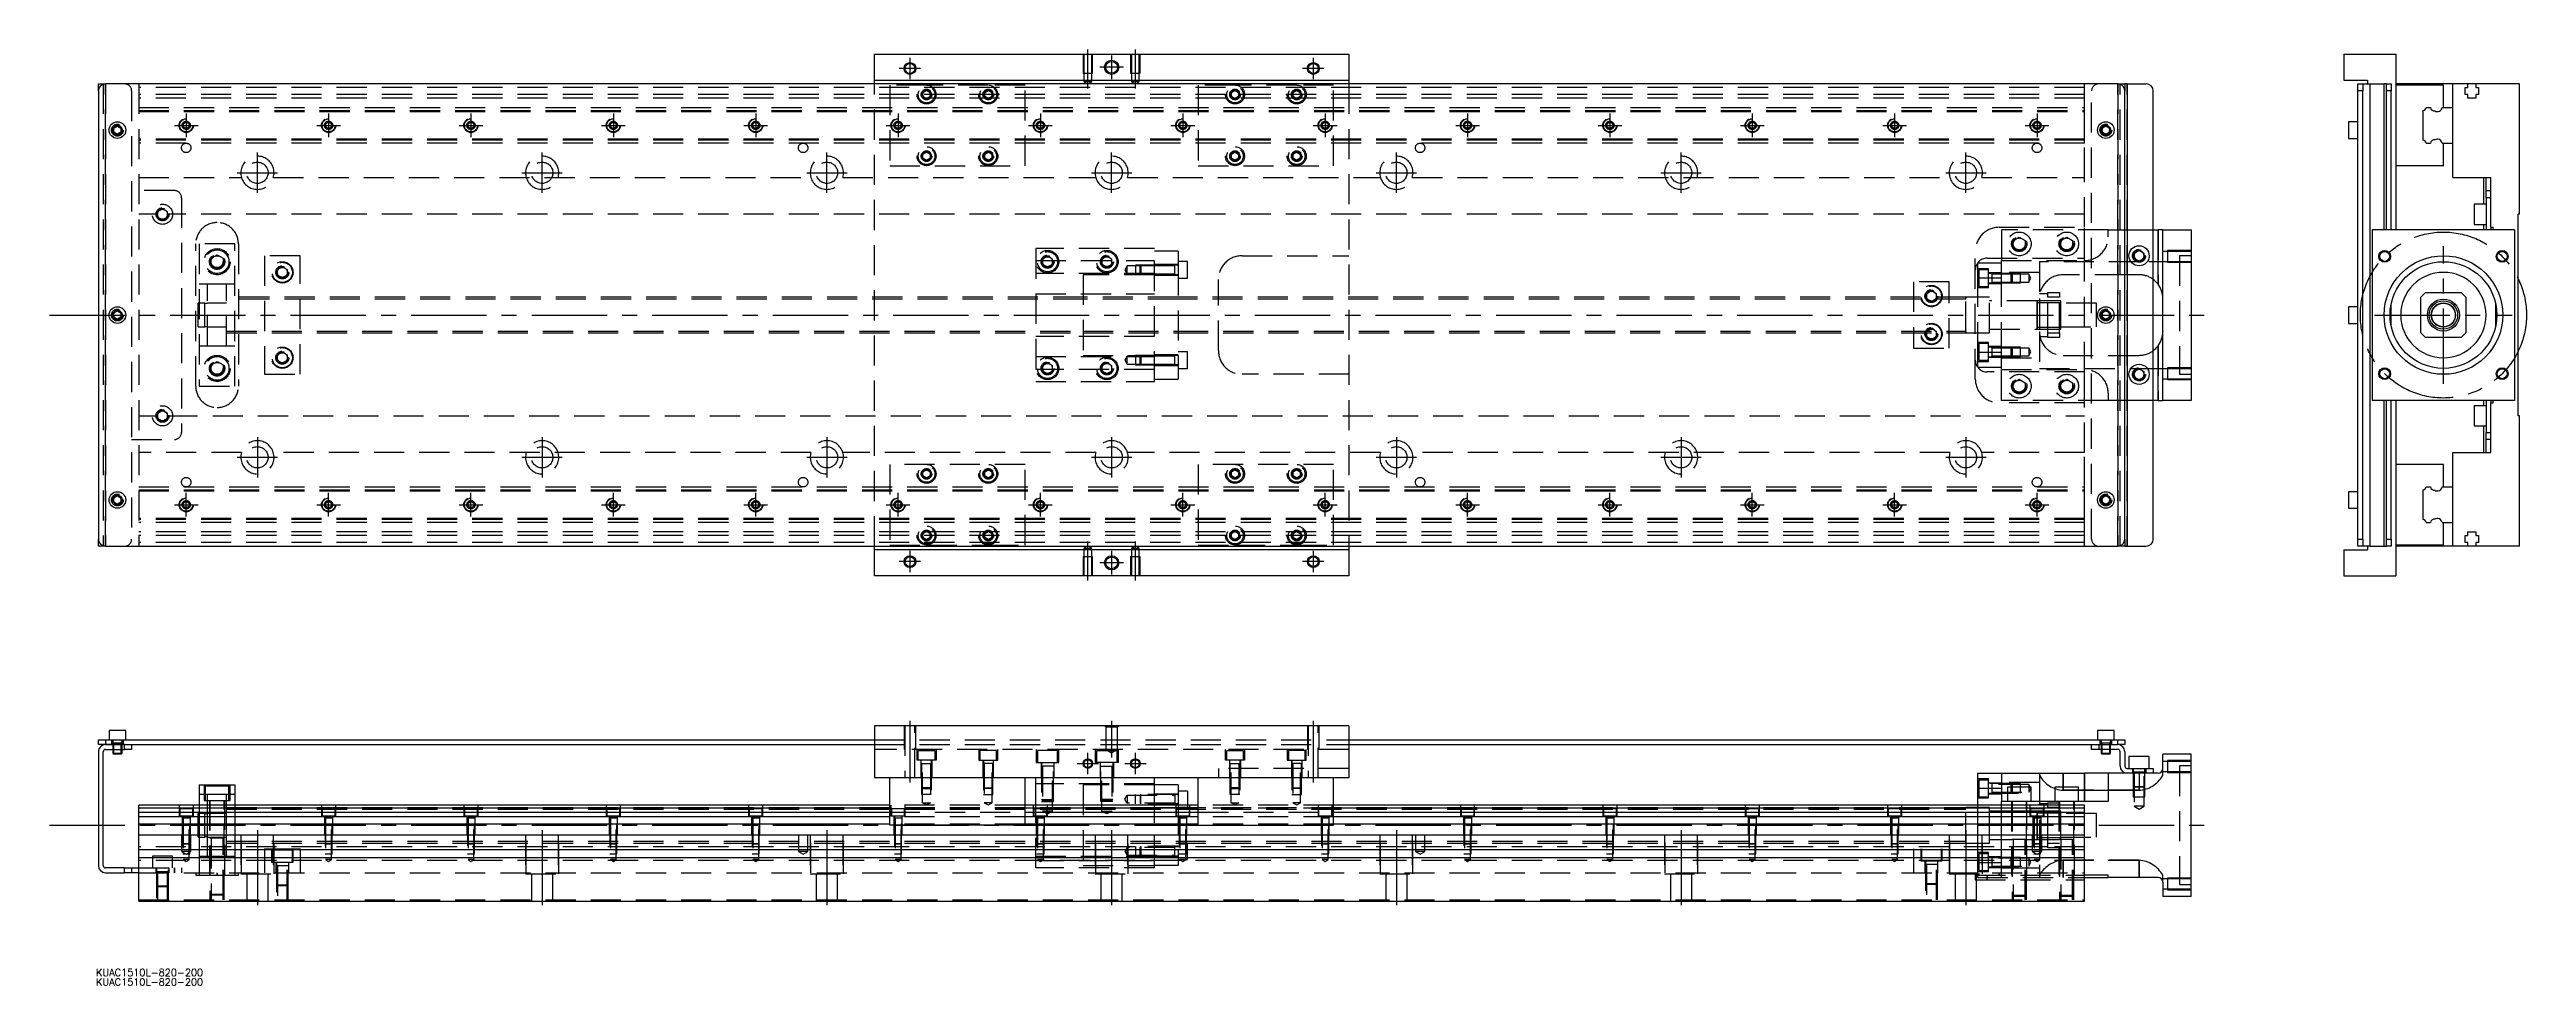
# Model space of a CAD drawing. Extents: x -21 to 1023, y -283 to 112.
import ezdxf

# ---------------------------------------------------------------- set-up
doc = ezdxf.new("R2010")
doc.units = 0
doc.linetypes.add('CENTER', pattern=[50.8, 31.75, -6.35, 6.35, -6.35])
doc.linetypes.add('DASHED', pattern=[19.05, 12.7, -6.35])
doc.layers.get('0').update_dxf_attribs({"linetype": 'CONTINUOUS'})
doc.layers.add('CENTER', color=1, linetype='CENTER')
doc.styles.get("Standard").update_dxf_attribs({"font": 'txt.shx', "height": 3, "bigfont": 'bigfont.shx'})

# ---------------------------------------------------------------- blocks, each defined once
blk = doc.blocks.new('*U2')
at = {"color": 7, "linetype": 'CONTINUOUS'}
blk.add_text('KUAC1510L-820-200', height=3, dxfattribs=at).set_placement((-1, -278.8))
blk = doc.blocks.new('*U3')
at = {"color": 7, "linetype": 'CONTINUOUS'}
blk.add_text('KUAC1510L-820-200', height=3, dxfattribs=at).set_placement((-1, -282.8))

msp = doc.modelspace()

# ---------------------------------------------------------------- linework, layer by layer
at = {"color": 7, "linetype": 'CONTINUOUS'}
for p, q in [((327, 110), (527, 110)), ((327, 99), (327, 110)), ((527, 110), (527, 99)), ((946.27, 110), (946.27, 99)), ((946.27, 110), (968.27, 110)), ((968.27, 110), (968.27, 36)), ((0, 94.5), (0, 97.5)), ((0, 97.5), (3, 97.5)), ((0, 94.5), (0, -94.5)), ((851, 97.5), (3, 97.5)), ((327, 99), (527, 99)), ((327, 97.5), (327, 99)), ((527, 99), (527, 97.5)), ((851, 97.5), (854, 97.5)), ((854, 97.5), (854, 94.5)), ((855, 97.5), (854, 97.5)), ((854, -94.5), (854, 94.5)), ((855, 97.5), (855, -97.5)), ((855, 97.5), (863, 97.5)), ((866, -94.5), (866, 94.5)), ((946.27, 99), (956.27, 99)), ((952.27, 97.5), (954.27, 97.5)), ((952.27, 94.5), (952.27, 97.5)), ((954.27, 94.5), (952.27, 94.5)), ((952.27, -94.5), (952.27, 94.5)), ((954.27, 97.5), (957.27, 97.5)), ((954.27, 97.5), (954.27, 94.5)), ((954.27, -94.5), (954.27, 94.5)), ((956.27, 99), (956.27, 97.5)), ((957.27, 97.5), (957.27, -97.5)), ((957.27, 97.5), (963.27, 97.5)), ((963.27, 36), (963.27, 97.5)), ((964.27, 97.5), (963.27, 97.5)), ((964.27, 97.5), (966.27, 97.5)), ((964.27, 94.5), (964.27, 97.5)), ((966.27, 94.5), (964.27, 94.5)), ((964.27, 36), (964.27, 94.5)), ((966.27, 97.5), (966.27, 94.5)), ((966.27, 36), (966.27, 94.5)), ((992.27, 97.5), (968.27, 97.5)), ((988.27, 97), (968.27, 97)), ((988.27, 87.5), (988.27, 97)), ((992.27, 87.5), (992.27, 97.5)), ((998.57, 97.5), (992.27, 97.5)), ((997.42, 96), (998.57, 96)), ((997.42, 93), (997.42, 96)), ((1001.97, 97.5), (998.57, 97.5)), ((998.57, 96), (998.57, 97.5)), ((1001.97, 97.5), (1001.97, 96)), ((1020.27, 97.5), (1001.97, 97.5)), ((1001.97, 96), (1003.12, 96)), ((1003.12, 96), (1003.12, 93)), ((1020.27, 42.5), (1020.27, 97.5)), ((979.77, 73.752272), (979.77, 86.247728)), ((981.022272, 87.5), (982.79668, 87.5)), ((987.747372, 87.5), (992.27, 87.5)), ((992.27, 72.5), (992.27, 87.5)), ((992.27, 72.5), (992.27, 87.5)), ((998.57, 93), (997.42, 93)), ((998.57, 91.5), (998.57, 93)), ((1001.97, 91.5), (998.57, 91.5)), ((1001.97, 93), (1001.97, 91.5)), ((1003.12, 93), (1001.97, 93)), ((6.5, 78.866026), (8, 79.73205)), ((6.5, 77.133974), (6.5, 78.866026)), ((8, 76.26795), (6.5, 77.133974)), ((8, 79.73205), (9.5, 78.866026)), ((9.5, 77.133974), (8, 76.26795)), ((9.5, 78.866026), (9.5, 77.133974)), ((844.5, 78.866026), (846, 79.73205)), ((844.5, 77.133974), (844.5, 78.866026)), ((846, 76.26795), (844.5, 77.133974)), ((846, 79.73205), (847.5, 78.866026)), ((847.5, 77.133974), (846, 76.26795)), ((847.5, 78.866026), (847.5, 77.133974)), ((948.27, 81.5), (948.27, 78)), ((952.27, 81.5), (948.27, 81.5)), ((948.27, 78), (948.27, 74.5)), ((948.27, 74.5), (952.27, 74.5)), ((988.27, 63), (968.27, 63)), ((981.022272, 72.5), (982.79668, 72.5)), ((987.747372, 72.5), (992.27, 72.5)), ((988.27, 63), (988.27, 72.5)), ((992.27, 58), (992.27, 72.5)), ((992.27, 58), (1008.27, 58)), ((1005.27, 46.75), (1005.27, 58)), ((1006.27, 52.5), (1006.27, 58)), ((1006.27, 52.5), (1008.27, 52.5)), ((1006.27, 49.5), (1006.27, 52.5)), ((1008.27, 37), (1008.27, 58)), ((1001.27, 46.75), (1001.27, 42.5)), ((1006.27, 46.75), (1001.27, 46.75)), ((1001.27, 42.5), (1001.27, 38.25)), ((1008.27, 49.5), (1006.27, 49.5)), ((1006.27, 49.5), (1006.27, 36)), ((1020.27, 42.5), (1019.77, 42.5)), ((1019.77, -42.5), (1019.77, 42.5)), ((866, 36), (868, 36)), ((868, 13), (868, 36)), ((870, 36), (868, 36)), ((870, -36), (870, 36)), ((870, 36), (882, 36)), ((882, 36), (882, -36)), ((1018.27, 36), (958.27, 36)), ((958.27, 36), (958.27, -36)), ((1001.27, 38.25), (1006.27, 38.25)), ((1005.27, 36), (1005.27, 38.25)), ((1008.27, 37), (1009.27, 37)), ((1008.27, 37), (1008.27, 36)), ((1009.27, 36), (1009.27, 37)), ((1018.27, 36), (1018.27, -36)), ((858, 26.1547), (860, 27.309402)), ((858, 23.8453), (858, 26.1547)), ((860, 22.690598), (858, 23.8453)), ((860, 27.309402), (862, 26.1547)), ((862, 23.8453), (860, 22.690598)), ((862, 26.1547), (862, 23.8453)), ((6.5, 0.866026), (8, 1.73205)), ((6.5, -0.866026), (6.5, 0.866026)), ((8, 1.73205), (9.5, 0.866026)), ((9.5, 0.866026), (9.5, -0.866026)), ((844.5, 0.866026), (846, 1.73205)), ((844.5, -0.866026), (844.5, 0.866026)), ((846, 1.73205), (847.5, 0.866026)), ((847.5, 0.866026), (847.5, -0.866026)), ((948.27, 3.5), (948.27, 0)), ((952.27, 3.5), (948.27, 3.5)), ((948.27, 0), (948.27, -3.5)), ((966.27, -4.71699), (966.27, 4.71699)), ((980.77, 9.5), (978.77, 7.5)), ((978.77, -7.5), (978.77, 7.5)), ((980.77, 9.5), (995.77, 9.5)), ((997.77, 7.5), (995.77, 9.5)), ((997.77, 7.5), (997.77, -7.5)), ((1010.27, 4.71699), (1010.27, -4.71699)), ((8, -1.73205), (6.5, -0.866026)), ((9.5, -0.866026), (8, -1.73205)), ((846, -1.73205), (844.5, -0.866026)), ((847.5, -0.866026), (846, -1.73205)), ((948.27, -3.5), (952.27, -3.5)), ((978.77, -7.5), (980.77, -9.5)), ((995.77, -9.5), (980.77, -9.5)), ((995.77, -9.5), (997.77, -7.5)), ((868, -36), (868, -13)), ((858, -23.8453), (860, -22.690598)), ((858, -26.1547), (858, -23.8453)), ((860, -27.309402), (858, -26.1547)), ((860, -22.690598), (862, -23.8453)), ((862, -26.1547), (860, -27.309402)), ((862, -23.8453), (862, -26.1547)), ((868, -36), (866, -36)), ((868, -36), (870, -36)), ((882, -36), (870, -36)), ((1018.27, -36), (958.27, -36)), ((963.27, -97.5), (963.27, -36)), ((964.27, -94.5), (964.27, -36)), ((966.27, -94.5), (966.27, -36)), ((968.27, -36), (968.27, -110)), ((1001.27, -38.25), (1001.27, -42.5)), ((1006.27, -38.25), (1001.27, -38.25)), ((1005.27, -38.25), (1005.27, -36)), ((1006.27, -36), (1006.27, -49.5)), ((1008.27, -36), (1008.27, -37)), ((1008.27, -58), (1008.27, -37)), ((1008.27, -37), (1009.27, -37)), ((1009.27, -37), (1009.27, -36)), ((1001.27, -42.5), (1001.27, -46.75)), ((1001.27, -46.75), (1006.27, -46.75)), ((1005.27, -58), (1005.27, -46.75)), ((1006.27, -49.5), (1008.27, -49.5)), ((1006.27, -52.5), (1006.27, -49.5)), ((1020.27, -42.5), (1019.77, -42.5)), ((1020.27, -97.5), (1020.27, -42.5)), ((992.27, -72.5), (992.27, -58)), ((992.27, -58), (1008.27, -58)), ((1008.27, -52.5), (1006.27, -52.5)), ((1006.27, -58), (1006.27, -52.5)), ((988.27, -63), (968.27, -63)), ((981.022272, -72.5), (982.79668, -72.5)), ((987.747372, -72.5), (992.27, -72.5)), ((988.27, -72.5), (988.27, -63)), ((992.27, -87.5), (992.27, -72.5)), ((992.27, -87.5), (992.27, -72.5)), ((6.5, -77.133974), (8, -76.26795)), ((6.5, -78.866026), (6.5, -77.133974)), ((8, -79.73205), (6.5, -78.866026)), ((8, -76.26795), (9.5, -77.133974)), ((9.5, -78.866026), (8, -79.73205)), ((9.5, -77.133974), (9.5, -78.866026)), ((844.5, -77.133974), (846, -76.26795)), ((844.5, -78.866026), (844.5, -77.133974)), ((846, -79.73205), (844.5, -78.866026)), ((846, -76.26795), (847.5, -77.133974)), ((847.5, -78.866026), (846, -79.73205)), ((847.5, -77.133974), (847.5, -78.866026)), ((948.27, -74.5), (948.27, -78)), ((952.27, -74.5), (948.27, -74.5)), ((948.27, -78), (948.27, -81.5)), ((948.27, -81.5), (952.27, -81.5)), ((979.77, -86.247728), (979.77, -73.752272)), ((981.022272, -87.5), (982.79668, -87.5)), ((987.747372, -87.5), (992.27, -87.5)), ((988.27, -97), (988.27, -87.5)), ((992.27, -97.5), (992.27, -87.5)), ((997.42, -93), (998.57, -93)), ((997.42, -96), (997.42, -93)), ((998.57, -91.5), (1001.97, -91.5)), ((998.57, -93), (998.57, -91.5)), ((1001.97, -91.5), (1001.97, -93)), ((1001.97, -93), (1003.12, -93)), ((1003.12, -93), (1003.12, -96)), ((0, -97.5), (0, -94.5)), ((3, -97.5), (0, -97.5)), ((3, -97.5), (851, -97.5)), ((327, -99), (327, -97.5)), ((327, -110), (327, -99)), ((527, -99), (327, -99)), ((527, -97.5), (527, -99)), ((527, -99), (527, -110)), ((854, -97.5), (851, -97.5)), ((854, -94.5), (854, -97.5)), ((854, -97.5), (855, -97.5)), ((855, -97.5), (863, -97.5)), ((946.27, -99), (956.27, -99)), ((946.27, -99), (946.27, -110)), ((952.27, -94.5), (954.27, -94.5)), ((952.27, -97.5), (952.27, -94.5)), ((954.27, -97.5), (952.27, -97.5)), ((954.27, -94.5), (954.27, -97.5)), ((957.27, -97.5), (954.27, -97.5)), ((956.27, -97.5), (956.27, -99)), ((957.27, -97.5), (963.27, -97.5)), ((963.27, -97.5), (964.27, -97.5)), ((964.27, -94.5), (966.27, -94.5)), ((964.27, -97.5), (964.27, -94.5)), ((966.27, -97.5), (964.27, -97.5)), ((966.27, -94.5), (966.27, -97.5)), ((988.27, -97), (968.27, -97)), ((992.27, -97.5), (968.27, -97.5)), ((998.57, -97.5), (992.27, -97.5)), ((998.57, -96), (997.42, -96)), ((998.57, -97.5), (998.57, -96)), ((1001.97, -97.5), (998.57, -97.5)), ((1001.97, -96), (1001.97, -97.5)), ((1003.12, -96), (1001.97, -96)), ((1020.27, -97.5), (1001.97, -97.5)), ((527, -110), (327, -110)), ((946.27, -110), (968.27, -110)), ((11.5, -175.2), (4.5, -175.2)), ((4.5, -175.2), (4.5, -179.2)), ((11.5, -179.2), (11.5, -175.2)), ((327, -173.2), (327, -195.2)), ((527, -173.2), (327, -173.2)), ((527, -173.2), (527, -195.2)), ((849.5, -175.2), (842.5, -175.2)), ((842.5, -175.2), (842.5, -179.2)), ((849.5, -179.2), (849.5, -175.2)), ((0, -181.2), (0, -179.2)), ((0, -179.2), (3, -179.2)), ((3, -181.2), (0, -181.2)), ((0, -184.2), (0, -232.2)), ((2, -232.2), (2, -184.2)), ((3, -179.2), (3, -181.2)), ((3, -179.2), (327, -179.2)), ((3, -181.2), (11, -181.2)), ((11, -181.2), (3, -181.2)), ((3, -183.2), (11, -183.2)), ((6, -183.2), (6, -184.85)), ((6, -184.85), (10, -184.85)), ((6, -184.85), (6.35, -185.2)), ((6.35, -183.2), (6.35, -185.2)), ((9.65, -185.2), (6.35, -185.2)), ((9.65, -185.2), (9.65, -183.2)), ((9.65, -185.2), (10, -184.85)), ((10, -184.85), (10, -183.2)), ((11, -181.2), (327, -181.2)), ((11, -183.2), (11, -181.2)), ((14, -183.2), (11, -183.2)), ((14, -181.2), (14, -183.2)), ((527, -179.2), (851, -179.2)), ((527, -181.2), (843, -181.2)), ((840, -183.2), (840, -181.2)), ((843, -183.2), (840, -183.2)), ((843, -181.2), (843, -183.2)), ((843, -181.2), (851, -181.2)), ((843, -181.2), (851, -181.2)), ((851, -183.2), (843, -183.2)), ((844, -183.2), (844, -184.85)), ((844, -184.85), (848, -184.85)), ((844, -184.85), (844.35, -185.2)), ((844.35, -183.2), (844.35, -185.2)), ((847.65, -185.2), (844.35, -185.2)), ((847.65, -185.2), (847.65, -183.2)), ((847.65, -185.2), (848, -184.85)), ((848, -184.85), (848, -183.2)), ((851, -181.2), (851, -179.2)), ((851, -179.2), (854, -179.2)), ((854, -181.2), (851, -181.2)), ((852, -190.2), (852, -184.2)), ((854, -179.2), (854, -181.2)), ((854, -184.2), (854, -190.2)), ((864.25, -186.2), (855.75, -186.2)), ((855.75, -186.2), (855.75, -191.2)), ((864.25, -191.2), (864.25, -186.2)), ((870, -191.2), (870, -185.2)), ((882, -185.2), (870, -185.2)), ((882, -245.2), (882, -185.2)), ((42.5, -198.2), (57.5, -198.2)), ((42.5, -198.2), (42.5, -206.7)), ((57.5, -198.2), (57.5, -206.7)), ((527, -195.2), (327, -195.2)), ((333.5, -215.2), (333.5, -195.2)), ((390.5, -215.2), (390.5, -195.2)), ((395, -206.7), (395, -195.2)), ((445, -206.7), (445, -195.2)), ((455, -198.2), (445, -198.2)), ((452.35, -198.2), (452, -198.2)), ((455, -198.2), (455, -206.7)), ((463.5, -215.2), (463.5, -195.2)), ((520.5, -215.2), (520.5, -195.2)), ((792, -193.2), (802, -193.2)), ((792, -199.547524), (792, -193.2)), ((802, -193.2), (802, -205.2)), ((802, -193.2), (837, -193.2)), ((837, -205.2), (837, -193.2)), ((847, -193.2), (837, -193.2)), ((847, -193.2), (847, -205.2)), ((855, -193.2), (847, -193.2)), ((855, -191.2), (863, -191.2)), ((863, -193.2), (855, -193.2)), ((863, -193.2), (863, -191.2)), ((863, -191.2), (866, -191.2)), ((866, -193.2), (863, -193.2)), ((866, -191.2), (866, -193.2)), ((868, -193.2), (866, -193.2)), ((333.5, -206.7), (17, -206.7)), ((17, -247.2), (17, -206.7)), ((333.5, -207.952272), (17, -207.952272)), ((463.5, -206.7), (390.5, -206.7)), ((463.5, -207.952272), (390.5, -207.952272)), ((455, -200.7), (459, -200.7)), ((459, -200.7), (459, -206.7)), ((837, -206.7), (520.5, -206.7)), ((837, -207.952272), (520.5, -207.952272)), ((792, -206.7), (792, -199.547524)), ((792, -199.547524), (802, -199.547524)), ((802, -206.7), (802, -205.2)), ((847, -205.2), (802, -205.2)), ((814.5, -199.2), (804.5, -199.2)), ((804.5, -199.2), (804.5, -205.2)), ((814.5, -205.2), (814.5, -199.2)), ((834.5, -199.2), (824.5, -199.2)), ((824.5, -199.2), (824.5, -205.2)), ((834.5, -205.2), (834.5, -199.2)), ((837, -247.2), (837, -206.7)), ((17, -209.72668), (333.5, -209.72668)), ((333.5, -211.623076), (17, -211.623076)), ((333.5, -214.677372), (17, -214.677372)), ((17, -219.2), (837, -219.2)), ((390.5, -215.2), (333.5, -215.2)), ((390.5, -209.72668), (463.5, -209.72668)), ((463.5, -211.623076), (390.5, -211.623076)), ((463.5, -214.677372), (390.5, -214.677372)), ((463.5, -215.2), (520.5, -215.2)), ((520.5, -209.72668), (837, -209.72668)), ((837, -211.623076), (520.5, -211.623076)), ((837, -214.677372), (520.5, -214.677372)), ((817, -214.999946), (817, -209.5)), ((818, -210.075), (817, -210.075)), ((817, -221.200006), (817, -214.999946)), ((819.75, -210.075), (818, -210.075)), ((821.5, -210.075), (819.75, -210.075)), ((826.5, -210.075), (821.5, -210.075)), ((827, -210.075), (826.5, -210.075)), ((837, -225.5), (17, -225.5)), ((837, -228.9), (17, -228.9)), ((53.000006, -220.7), (46.999994, -220.7)), ((53.000006, -220.7), (46.999994, -220.7)), ((817, -220.325), (827, -220.325)), ((11, -233.2), (3, -233.2)), ((3, -235.2), (11, -235.2)), ((11, -235.2), (11, -233.2)), ((11, -233.2), (14, -233.2)), ((14, -235.2), (11, -235.2)), ((14, -233.2), (14, -235.2)), ((14, -233.2), (17, -233.2)), ((17, -235.2), (14, -235.2)), ((847, -236.2), (837, -236.2)), ((837, -237.2), (847, -237.2)), ((847, -237.2), (847, -236.2)), ((868, -237.2), (847, -237.2)), ((870, -239.2), (870, -245.2)), ((17, -247.2), (837, -247.2)), ((882, -245.2), (870, -245.2))]:
    msp.add_line(p, q, dxfattribs=at)
at = {"color": 3, "linetype": 'DASHED'}
for p, q in [((415.000006, 110), (415.000006, 102)), ((415.35, 110), (415.35, 102)), ((418.65, 102), (418.65, 110)), ((418.999994, 102), (418.999994, 110)), ((435.000006, 110), (435.000006, 102)), ((435.35, 110), (435.35, 102)), ((438.65, 102), (438.65, 110)), ((438.999994, 102), (438.999994, 110)), ((2, 97.5), (2, -97.5)), ((3, 97.5), (3, -97.5)), ((3, -97.5), (3, 97.5)), ((3, -97.5), (3, 97.5)), ((3, 97.5), (3, -97.5)), ((14, 94.5), (14, -94.5)), ((17, 97.5), (17, -97.5)), ((837, 96), (17, 96)), ((327, -97.5), (327, 97.5)), ((349, 97), (333.5, 97)), ((333.5, 97), (333.5, 63)), ((347.5, 93.866026), (349, 94.73205)), ((375, 97), (349, 97)), ((349, 94.73205), (350.5, 93.866026)), ((373.5, 93.866026), (375, 94.73205)), ((390.5, 97), (375, 97)), ((375, 94.73205), (376.5, 93.866026)), ((390.5, 63), (390.5, 97)), ((415.000006, 102), (418.999994, 102)), ((415.35, 102), (415.35, 98.5)), ((417, 98.5), (415.35, 98.5)), ((415.35, 98.5), (417, 97.547372)), ((418.65, 98.5), (417, 98.5)), ((417, 97.547372), (418.65, 98.5)), ((418.65, 98.5), (418.65, 102)), ((435.000006, 102), (438.999994, 102)), ((435.35, 102), (435.35, 98.5)), ((437, 98.5), (435.35, 98.5)), ((435.35, 98.5), (437, 97.547372)), ((438.65, 98.5), (437, 98.5)), ((437, 97.547372), (438.65, 98.5)), ((438.65, 98.5), (438.65, 102)), ((479, 97), (463.5, 97)), ((463.5, 97), (463.5, 63)), ((477.5, 93.866026), (479, 94.73205)), ((505, 97), (479, 97)), ((479, 94.73205), (480.5, 93.866026)), ((503.5, 93.866026), (505, 94.73205)), ((520.5, 97), (505, 97)), ((505, 94.73205), (506.5, 93.866026)), ((520.5, 63), (520.5, 97)), ((527, 97.5), (527, -97.5)), ((837, 87.5), (837, 97.5)), ((840, -94.5), (840, 94.5)), ((851, -97.5), (851, 97.5)), ((851, 97.5), (851, -97.5)), ((852, -97.5), (852, 97.5)), ((855, -97.5), (855, 97.5)), ((837, 93), (17, 93)), ((837, 91.5), (17, 91.5)), ((17, 87.5), (837, 87.5)), ((17, 86.247728), (837, 86.247728)), ((17, 86.1147), (837, 86.1147)), ((17, 86.1), (837, 86.1)), ((17, 85.8), (837, 85.8)), ((347.5, 92.133974), (347.5, 93.866026)), ((349, 91.26795), (347.5, 92.133974)), ((350.5, 92.133974), (349, 91.26795)), ((350.5, 93.866026), (350.5, 92.133974)), ((350.973226, 93.326156), (351, 93)), ((373.5, 92.133974), (373.5, 93.866026)), ((375, 91.26795), (373.5, 92.133974)), ((376.5, 92.133974), (375, 91.26795)), ((376.5, 93.866026), (376.5, 92.133974)), ((376.973226, 93.326156), (377, 93)), ((477.5, 92.133974), (477.5, 93.866026)), ((479, 91.26795), (477.5, 92.133974)), ((480.5, 92.133974), (479, 91.26795)), ((480.5, 93.866026), (480.5, 92.133974)), ((480.973226, 93.326156), (481, 93)), ((503, 93), (503.030168, 93.346066)), ((503.5, 92.133974), (503.5, 93.866026)), ((505, 91.26795), (503.5, 92.133974)), ((506.5, 92.133974), (505, 91.26795)), ((506.5, 93.866026), (506.5, 92.133974)), ((837, 86.247728), (837, 87.5)), ((837, 73.752272), (837, 86.247728)), ((6, 78), (6.030168, 78.346066)), ((837, 74.2), (17, 74.2)), ((837, 73.9), (17, 73.9)), ((837, 73.8853), (17, 73.8853)), ((837, 73.752272), (17, 73.752272)), ((35.5, 80), (35.516134, 80.21941)), ((35.75, 80.721688), (37, 81.443376)), ((35.75, 79.278312), (35.75, 80.721688)), ((37, 78.556624), (35.75, 79.278312)), ((37, 81.443376), (38.25, 80.721688)), ((38.25, 79.278312), (37, 78.556624)), ((38.25, 80.721688), (38.25, 79.278312)), ((95.75, 80.721688), (97, 81.443376)), ((95.75, 79.278312), (95.75, 80.721688)), ((97, 78.556624), (95.75, 79.278312)), ((97, 81.443376), (98.25, 80.721688)), ((98.25, 79.278312), (97, 78.556624)), ((98.25, 80.721688), (98.25, 79.278312)), ((98.477374, 80.25955), (98.5, 80)), ((155.5, 80), (155.516134, 80.21941)), ((155.75, 80.721688), (157, 81.443376)), ((155.75, 79.278312), (155.75, 80.721688)), ((157, 78.556624), (155.75, 79.278312)), ((157, 81.443376), (158.25, 80.721688)), ((158.25, 79.278312), (157, 78.556624)), ((158.25, 80.721688), (158.25, 79.278312)), ((215.5, 80), (215.52041, 80.24661)), ((215.75, 80.721688), (217, 81.443376)), ((215.75, 79.278312), (215.75, 80.721688)), ((217, 78.556624), (215.75, 79.278312)), ((217, 81.443376), (218.25, 80.721688)), ((218.25, 79.278312), (217, 78.556624)), ((218.25, 80.721688), (218.25, 79.278312)), ((275.5, 80), (275.516134, 80.21941)), ((275.75, 80.721688), (277, 81.443376)), ((275.75, 79.278312), (275.75, 80.721688)), ((277, 78.556624), (275.75, 79.278312)), ((277, 81.443376), (278.25, 80.721688)), ((278.25, 79.278312), (277, 78.556624)), ((278.25, 80.721688), (278.25, 79.278312)), ((335.5, 80), (335.52041, 80.24661)), ((335.75, 80.721688), (337, 81.443376)), ((335.75, 79.278312), (335.75, 80.721688)), ((337, 78.556624), (335.75, 79.278312)), ((337, 81.443376), (338.25, 80.721688)), ((338.25, 79.278312), (337, 78.556624)), ((338.25, 80.721688), (338.25, 79.278312)), ((395.5, 80), (395.516134, 80.21941)), ((395.75, 80.721688), (397, 81.443376)), ((395.75, 79.278312), (395.75, 80.721688)), ((397, 78.556624), (395.75, 79.278312)), ((397, 81.443376), (398.25, 80.721688)), ((398.25, 79.278312), (397, 78.556624)), ((398.25, 80.721688), (398.25, 79.278312)), ((455.5, 80), (455.52041, 80.24661)), ((455.75, 80.721688), (457, 81.443376)), ((455.75, 79.278312), (455.75, 80.721688)), ((457, 78.556624), (455.75, 79.278312)), ((457, 81.443376), (458.25, 80.721688)), ((458.25, 79.278312), (457, 78.556624)), ((458.25, 80.721688), (458.25, 79.278312)), ((515.5, 80), (515.516134, 80.21941)), ((515.75, 80.721688), (517, 81.443376)), ((515.75, 79.278312), (515.75, 80.721688)), ((517, 78.556624), (515.75, 79.278312)), ((517, 81.443376), (518.25, 80.721688)), ((518.25, 79.278312), (517, 78.556624)), ((518.25, 80.721688), (518.25, 79.278312)), ((575.5, 80), (575.52041, 80.24661)), ((575.75, 80.721688), (577, 81.443376)), ((575.75, 79.278312), (575.75, 80.721688)), ((577, 78.556624), (575.75, 79.278312)), ((577, 81.443376), (578.25, 80.721688)), ((578.25, 79.278312), (577, 78.556624)), ((578.25, 80.721688), (578.25, 79.278312)), ((635.5, 80), (635.516134, 80.21941)), ((635.75, 80.721688), (637, 81.443376)), ((635.75, 79.278312), (635.75, 80.721688)), ((637, 78.556624), (635.75, 79.278312)), ((637, 81.443376), (638.25, 80.721688)), ((638.25, 79.278312), (637, 78.556624)), ((638.25, 80.721688), (638.25, 79.278312)), ((695.5, 80), (695.52041, 80.24661)), ((695.75, 80.721688), (697, 81.443376)), ((695.75, 79.278312), (695.75, 80.721688)), ((697, 78.556624), (695.75, 79.278312)), ((697, 81.443376), (698.25, 80.721688)), ((698.25, 79.278312), (697, 78.556624)), ((698.25, 80.721688), (698.25, 79.278312)), ((755.75, 80.721688), (757, 81.443376)), ((755.75, 79.278312), (755.75, 80.721688)), ((757, 78.556624), (755.75, 79.278312)), ((757, 81.443376), (758.25, 80.721688)), ((758.25, 79.278312), (757, 78.556624)), ((758.25, 80.721688), (758.25, 79.278312)), ((758.477374, 80.25955), (758.5, 80)), ((815.75, 80.721688), (817, 81.443376)), ((815.75, 79.278312), (815.75, 80.721688)), ((817, 78.556624), (815.75, 79.278312)), ((817, 81.443376), (818.25, 80.721688)), ((818.25, 79.278312), (817, 78.556624)), ((818.25, 80.721688), (818.25, 79.278312)), ((818.477374, 80.25955), (818.5, 80)), ((837, 72.5), (837, 73.752272)), ((847.973226, 78.326156), (848, 78)), ((837, 72.5), (17, 72.5)), ((333.5, 63), (390.5, 63)), ((347, 67), (347.030168, 67.346066)), ((347.5, 67.866026), (349, 68.73205)), ((347.5, 66.133974), (347.5, 67.866026)), ((349, 65.26795), (347.5, 66.133974)), ((349, 68.73205), (350.5, 67.866026)), ((350.5, 66.133974), (349, 65.26795)), ((350.5, 67.866026), (350.5, 66.133974)), ((373, 67), (373.023172, 67.30356)), ((373.5, 67.866026), (375, 68.73205)), ((373.5, 66.133974), (373.5, 67.866026)), ((375, 65.26795), (373.5, 66.133974)), ((375, 68.73205), (376.5, 67.866026)), ((376.5, 66.133974), (375, 65.26795)), ((376.5, 67.866026), (376.5, 66.133974)), ((463.5, 63), (520.5, 63)), ((477.5, 67.866026), (479, 68.73205)), ((477.5, 66.133974), (477.5, 67.866026)), ((479, 65.26795), (477.5, 66.133974)), ((479, 68.73205), (480.5, 67.866026)), ((480.5, 66.133974), (479, 65.26795)), ((480.5, 67.866026), (480.5, 66.133974)), ((480.973226, 67.326156), (481, 67)), ((503, 67), (503.030168, 67.346066)), ((503.5, 67.866026), (505, 68.73205)), ((503.5, 66.133974), (503.5, 67.866026)), ((505, 65.26795), (503.5, 66.133974)), ((505, 68.73205), (506.5, 67.866026)), ((506.5, 66.133974), (505, 65.26795)), ((506.5, 67.866026), (506.5, 66.133974)), ((837, 58), (837, 72.5)), ((32, 52.5), (14, 52.5)), ((17, 58), (60.291796, 58)), ((73.708204, 58), (300.291796, 58)), ((313.708204, 58), (420.291796, 58)), ((433.708204, 58), (540.291796, 58)), ((553.708204, 58), (780.291796, 58)), ((793.708204, 58), (837, 58)), ((837, 37), (837, 58)), ((24.9, 42.5), (17, 42.5)), ((24.5, 42.5), (24.534018, 42.911016)), ((25, 43.6547), (27, 44.809402)), ((25, 41.3453), (25, 43.6547)), ((27, 44.809402), (29, 43.6547)), ((29, 43.6547), (29, 41.3453)), ((837, 42.5), (29.1, 42.5)), ((35, 49.5), (35, -49.5)), ((27, 40.190598), (25, 41.3453)), ((29, 41.3453), (27, 40.190598)), ((801, 37), (837, 37)), ((802, 36), (802, 23)), ((847, 36), (802, 36)), ((807, 31.443376), (809.5, 32.886752)), ((807, 28.556624), (807, 31.443376)), ((809.5, 32.886752), (812, 31.443376)), ((812, 31.443376), (812, 28.556624)), ((827, 31.443376), (829.5, 32.886752)), ((827, 28.556624), (827, 31.443376)), ((829.5, 32.886752), (832, 31.443376)), ((832, 31.443376), (832, 28.556624)), ((837, 24), (837, 37)), ((847, 33), (847, 36)), ((847, 36), (854, 36)), ((854, 36), (866, 36)), ((868, 36), (868, 13)), ((41, -30), (41, 30)), ((42.5, 30), (42.5, -30)), ((57.5, 30), (42.5, 30)), ((47.5, 23.943376), (50, 25.386752)), ((47.5, 21.056624), (47.5, 23.943376)), ((50, 19.613248), (47.5, 21.056624)), ((50, 25.386752), (52.5, 23.943376)), ((52.5, 21.056624), (50, 19.613248)), ((52.5, 23.943376), (52.5, 21.056624)), ((52.977798, 22.864306), (53, 22.5)), ((57.5, -30), (57.5, 30)), ((59, 30), (59, -30)), ((85, 25), (70, 25)), ((70, 25), (70, -25)), ((85, -25), (85, 25)), ((395, 28), (395, -28)), ((445, 28), (395, 28)), ((395, 23), (445, 23)), ((398, 23.6547), (400, 24.809402)), ((398, 21.3453), (398, 23.6547)), ((400, 20.190598), (398, 21.3453)), ((400, 24.809402), (402, 23.6547)), ((402, 21.3453), (400, 20.190598)), ((402, 23.6547), (402, 21.3453)), ((402.483582, 22.786038), (402.5, 22.5)), ((422.5, 22.5), (422.52689, 22.865682)), ((423, 23.6547), (425, 24.809402)), ((423, 21.3453), (423, 23.6547)), ((425, 20.190598), (423, 21.3453)), ((425, 24.809402), (427, 23.6547)), ((427, 21.3453), (425, 20.190598)), ((427, 23.6547), (427, 21.3453)), ((437, 21.052554), (437, 17.052564)), ((439.35, 21.052554), (437, 21.052554)), ((439.35, 21.052558), (439, 20.702558)), ((439.35, 21.052558), (439.35, 17.052558)), ((445, 21.052556), (439.35, 21.052558)), ((445, 21.052554), (439.35, 21.052554)), ((445, -28), (445, 28)), ((455, 27), (445, 27)), ((455, 21.302558), (445, 21.302558)), ((453.605, 21.052558), (445, 21.052556)), ((455, 20.976176), (445, 20.976176)), ((455, 21.052558), (453.595, 21.052558)), ((453.6, 17.05324), (453.6, 21.052564)), ((453.6, 20.836098), (453.6, 21.052558)), ((453.6, 21.052558), (453.6, 20.835892)), ((455, 27), (455, 20.976176)), ((459, 22.552558), (455, 22.552558)), ((455, 20.976176), (455, -20.976176)), ((459, 15.552558), (459, 22.552558)), ((482, 25), (527, 25)), ((791, -27), (791, 27)), ((792, 15.652476), (792, 22)), ((792, 22), (802, 22)), ((796, 24), (837, 24)), ((802, 15.652476), (802, 23)), ((802, 23), (837, 23)), ((802, 15.652476), (802, 22)), ((809.5, 27.113248), (807, 28.556624)), ((812, 28.556624), (809.5, 27.113248)), ((812.477798, 30.364306), (812.5, 30)), ((818, 22.5), (818, 7)), ((860, 22.5), (818, 22.5)), ((829.5, 27.113248), (827, 28.556624)), ((832, 28.556624), (829.5, 27.113248)), ((832.477798, 30.364306), (832.5, 30)), ((837, -24), (837, 24)), ((877, 22.5), (860, 22.5)), ((862.483582, 25.286038), (862.5, 25)), ((872, 26.848738), (870, 26.848738)), ((870, 22.648738), (872, 22.648738)), ((872, 27.248732), (872, 22.248742)), ((882, 27.248732), (872, 27.248732)), ((882, 26.848738), (872, 26.848738)), ((872, 22.648738), (882, 22.648738)), ((872, 22.248742), (882, 22.248742)), ((877, 25), (877, -25)), ((882, 25), (877, 25)), ((46, 13), (42.5, 13)), ((46, -13), (46, 13)), ((54, 13), (46, 13)), ((54, 13), (46, 13)), ((54, -13), (54, 13)), ((57.5, 13), (54, 13)), ((75.5, 19.1547), (77.5, 20.309402)), ((75.5, 16.8453), (75.5, 19.1547)), ((77.5, 15.690598), (75.5, 16.8453)), ((77.5, 20.309402), (79.5, 19.1547)), ((79.5, 16.8453), (77.5, 15.690598)), ((79.5, 19.1547), (79.5, 16.8453)), ((79.983582, 18.286038), (80, 18)), ((445, 17.5), (395, 17.5)), ((415, 17), (415, -17)), ((445, 17), (415, 17)), ((433.5, 20.702558), (432.547372, 19.052558)), ((432.547372, 19.052558), (433.5, 17.402558)), ((433.5, 17.402558), (433.5, 20.702558)), ((437, 20.702558), (433.5, 20.702558)), ((433.5, 17.402558), (437, 17.402558)), ((439, 20.702558), (437, 20.702558)), ((437, 17.402558), (439, 17.402558)), ((437, 17.052564), (439.35, 17.052564)), ((439, 17.402558), (439, 20.702558)), ((445, 20.702558), (439, 20.702558)), ((445, 20.702558), (439, 20.702558)), ((439, 17.402558), (445, 17.402558)), ((439, 17.402558), (439.35, 17.052558)), ((439, 17.402558), (445, 17.402558)), ((439.35, 17.052564), (445, 17.052564)), ((439.35, 17.052558), (445, 17.052562)), ((453.6, 20.702558), (445, 20.702558)), ((445, 17.402558), (453.6, 17.402558)), ((445, 17.052562), (453.605, 17.052558)), ((445, 16.802558), (455, 16.802558)), ((453.595, 17.052558), (455, 17.052558)), ((453.6, 17.269268), (453.6, 17.052558)), ((453.6, 17.052558), (453.6, 17.26902)), ((453.6, 17.052554), (453.6, 17.05324)), ((455, 15.552558), (459, 15.552558)), ((472, -15), (472, 15)), ((780, 14), (765, 14)), ((765, 14), (765, -14)), ((780, -14), (780, 14)), ((796.5, 19.55635), (792, 19.55635)), ((792, 15.652476), (802, 15.652476)), ((792, -15.652476), (792, 15.652476)), ((792, 11.55635), (796.5, 11.55635)), ((792.5, 19.05635), (792.5, 12.05635)), ((796.5, 19.05635), (792.5, 19.05635)), ((792.5, 12.05635), (796.5, 12.05635)), ((796.5, 11.55635), (796.5, 19.55635)), ((802, 17.80635), (796.5, 17.80635)), ((797.905, 17.55635), (796.5, 17.55635)), ((796.5, 13.55635), (797.905, 13.55635)), ((796.5, 13.30635), (802, 13.30635)), ((802, 17.556346), (797.895, 17.55635)), ((797.895, 13.55635), (802, 13.556352)), ((797.9, 17.556354), (797.9, 13.556344)), ((797.9, 17.556354), (797.9, 13.556344)), ((797.9, 17.556354), (797.9, 13.556344)), ((797.9, 17.55635), (797.9, 17.339888)), ((797.9, 17.33964), (797.9, 17.55635)), ((802, 17.20635), (797.9, 17.20635)), ((797.9, 13.90635), (802, 13.90635)), ((797.9, 13.55635), (797.9, 13.773016)), ((797.9, 13.77281), (797.9, 13.55635)), ((818, 18), (802, 18)), ((818, 18), (802, 18)), ((806.15, 17.55635), (802, 17.556346)), ((806.15, 17.556344), (802, 17.556344)), ((806.5, 17.20635), (802, 17.20635)), ((806.5, 17.20635), (802, 17.20635)), ((802, -15.652476), (802, 15.652476)), ((802, -15.652476), (802, 15.652476)), ((802, 13.90635), (806.5, 13.90635)), ((802, 13.90635), (806.5, 13.90635)), ((802, 13.556354), (806.15, 13.556354)), ((802, 13.556352), (806.15, 13.55635)), ((806.15, 13.55635), (806.15, 17.55635)), ((806.5, 17.20635), (806.15, 17.55635)), ((810, 17.556344), (806.15, 17.556344)), ((806.15, 13.55635), (806.5, 13.90635)), ((806.15, 13.556354), (810, 13.556354)), ((806.5, 17.20635), (806.5, 13.90635)), ((810, 17.20635), (806.5, 17.20635)), ((806.5, 13.90635), (810, 13.90635)), ((810, 13.556354), (810, 17.556344)), ((813.5, 17.20635), (810, 17.20635)), ((810, 13.90635), (813.5, 13.90635)), ((813.5, 17.20635), (813.5, 13.90635)), ((814.452628, 15.55635), (813.5, 17.20635)), ((813.5, 13.90635), (814.452628, 15.55635)), ((854, 17), (828, 17)), ((860, 17), (854, 17)), ((867.743602, 13.32745), (868.026966, 12.963874)), ((9.973226, 0.326156), (10, 0)), ((42, -5), (42, 5)), ((44.85, 5), (42, 5)), ((44.85, -5), (44.85, 5)), ((46, 4.8), (44.85, 4.8)), ((54, 5), (46, 5)), ((54, 5), (46, 5)), ((415, 7.5), (54, 7.5)), ((415, 6.75), (54, 6.75)), ((395, 9), (445, 9)), ((455, 7.5), (415, 7.5)), ((455, 7.499994), (415, 7.499994)), ((455, 6.75), (415, 6.75)), ((455, 6.75), (415, 6.75)), ((787.005, 7.5), (455, 7.5)), ((787, 6.75), (455, 6.75)), ((770, 8), (770.018502, 8.303588)), ((770.5, 9.1547), (772.5, 10.309402)), ((770.5, 6.8453), (770.5, 9.1547)), ((772.5, 5.690598), (770.5, 6.8453)), ((772.5, 10.309402), (774.5, 9.1547)), ((774.5, 6.8453), (772.5, 5.690598)), ((774.5, 9.1547), (774.5, 6.8453)), ((792, 7.5), (786.995, 7.5)), ((787, -7.500006), (787, 7.500006)), ((787, 6.951128), (787, 7.5)), ((787, 7.5), (787, 6.951128)), ((787, -6.951128), (787, 6.951128)), ((797, 7.5), (792, 7.5)), ((797, 7.5), (792, 7.5)), ((797, -7.5), (797, 7.5)), ((797, -7.5), (797, 7.5)), ((817.005, 6), (797, 6)), ((816.995, 6), (797, 6)), ((826.5, 6), (816.995, 6)), ((817.005, 6), (816.995, 6)), ((817, -6.000006), (817, 6.000006)), ((817, 5.125), (817, 6.000006)), ((817, 5.325034), (817, 6)), ((817, 6), (817, -5.999164)), ((817, 5.125), (817, -5.125)), ((827, 5.125), (817, 5.125)), ((826.5, 6), (817.005, 6)), ((821.5, 9), (818, 9)), ((818, 7), (818, -7)), ((821.5, 9.5), (826.5, 9.5)), ((821.5, 7.5), (821.5, 9.5)), ((826.5, 7.5), (821.5, 7.5)), ((821.5, -7.5), (821.5, 7.5)), ((826.5, 9.5), (826.5, 7.5)), ((826.5, -7.5), (826.5, 7.5)), ((827, 6), (826.5, 6)), ((827, -6), (827, 6)), ((842, 5), (827, 5)), ((842, -5), (842, 5)), ((847.973226, 0.326156), (848, 0)), ((42, -5), (44.85, -5)), ((44.85, -4.8), (46, -4.8)), ((46, -5), (54, -5)), ((46, -5), (54, -5)), ((54, -6.75), (415, -6.75)), ((54, -7.5), (415, -7.5)), ((445, -9), (395, -9)), ((415, -6.75), (455, -6.75)), ((415, -6.75), (455, -6.75)), ((415, -7.499994), (455, -7.499994)), ((415, -7.5), (455, -7.5)), ((455, -6.75), (787, -6.75)), ((455, -7.5), (787.005, -7.5)), ((770.5, -6.8453), (772.5, -5.690598)), ((770.5, -9.1547), (770.5, -6.8453)), ((772.5, -10.309402), (770.5, -9.1547)), ((772.5, -5.690598), (774.5, -6.8453)), ((774.5, -9.1547), (772.5, -10.309402)), ((774.5, -6.8453), (774.5, -9.1547)), ((774.983582, -7.713962), (775, -8)), ((786.995, -7.5), (792, -7.5)), ((787, -7.5), (787, -6.951128)), ((787, -6.951128), (787, -7.499332)), ((787, -7.499332), (787, -7.5)), ((792, -7.5), (797, -7.5)), ((792, -7.5), (797, -7.5)), ((797, -6), (817.005, -6)), ((797, -6), (816.995, -6)), ((816.995, -6), (826.5, -6)), ((816.995, -6), (817.005, -6)), ((817, -6.000006), (817, -5.125)), ((817, -5.125), (827, -5.125)), ((817, -6), (817, -5.325218)), ((817, -5.999164), (817, -6)), ((817.005, -6), (826.5, -6)), ((818, -7), (818, -22.5)), ((818, -9), (821.5, -9)), ((821.5, -7.5), (826.5, -7.5)), ((821.5, -9.5), (821.5, -7.5)), ((826.5, -9.5), (821.5, -9.5)), ((826.5, -6), (827, -6)), ((826.5, -7.5), (826.5, -9.5)), ((827, -5), (842, -5)), ((870, -7), (869.998996, -7.141742)), ((42.5, -13), (46, -13)), ((46, -13), (54, -13)), ((46, -13), (54, -13)), ((47.5, -21.056624), (50, -19.613248)), ((50, -19.613248), (52.5, -21.056624)), ((54, -13), (57.5, -13)), ((75.5, -16.8453), (77.5, -15.690598)), ((75.5, -19.1547), (75.5, -16.8453)), ((77.5, -20.309402), (75.5, -19.1547)), ((77.5, -15.690598), (79.5, -16.8453)), ((79.5, -19.1547), (77.5, -20.309402)), ((79.5, -16.8453), (79.5, -19.1547)), ((79.983582, -17.713962), (80, -18)), ((395, -17.5), (445, -17.5)), ((398, -21.3453), (400, -20.190598)), ((400, -20.190598), (402, -21.3453)), ((415, -17), (445, -17)), ((423, -21.3453), (425, -20.190598)), ((425, -20.190598), (427, -21.3453)), ((433.5, -17.402558), (432.547372, -19.052558)), ((432.547372, -19.052558), (433.5, -20.702558)), ((433.5, -20.702558), (433.5, -17.402558)), ((437, -17.402558), (433.5, -17.402558)), ((433.5, -20.702558), (437, -20.702558)), ((437, -17.052564), (437, -21.052554)), ((439.35, -17.052564), (437, -17.052564)), ((439, -17.402558), (437, -17.402558)), ((437, -20.702558), (439, -20.702558)), ((439.35, -17.052558), (439, -17.402558)), ((439, -20.702558), (439, -17.402558)), ((445, -17.402558), (439, -17.402558)), ((445, -17.402558), (439, -17.402558)), ((439, -20.702558), (445, -20.702558)), ((439, -20.702558), (439.35, -21.052558)), ((439, -20.702558), (445, -20.702558)), ((439.35, -17.052558), (439.35, -21.052558)), ((445, -17.052562), (439.35, -17.052558)), ((445, -17.052564), (439.35, -17.052564)), ((455, -16.802558), (445, -16.802558)), ((453.605, -17.052558), (445, -17.052562)), ((453.6, -17.402558), (445, -17.402558)), ((445, -20.702558), (453.6, -20.702558)), ((455, -17.052558), (453.595, -17.052558)), ((453.6, -21.051878), (453.6, -17.052554)), ((453.6, -17.26902), (453.6, -17.052558)), ((453.6, -17.052558), (453.6, -17.269226)), ((453.6, -20.836098), (453.6, -17.26902)), ((453.6, -20.83585), (453.6, -21.052558)), ((453.6, -21.052558), (453.6, -20.836098)), ((459, -15.552558), (455, -15.552558)), ((459, -22.552558), (459, -15.552558)), ((765, -14), (780, -14)), ((796.5, -11.55635), (792, -11.55635)), ((792, -22), (792, -15.652476)), ((792, -15.652476), (802, -15.652476)), ((792, -19.55635), (796.5, -19.55635)), ((792.5, -12.05635), (792.5, -19.05635)), ((796.5, -12.05635), (792.5, -12.05635)), ((792.5, -19.05635), (796.5, -19.05635)), ((796.5, -19.55635), (796.5, -11.55635)), ((802, -13.30635), (796.5, -13.30635)), ((797.905, -13.55635), (796.5, -13.55635)), ((796.5, -17.55635), (797.905, -17.55635)), ((796.5, -17.80635), (802, -17.80635)), ((802, -13.556352), (797.895, -13.55635)), ((797.895, -17.55635), (802, -17.556346)), ((797.9, -13.556344), (797.9, -17.556354)), ((797.9, -13.556344), (797.9, -17.556354)), ((797.9, -13.55635), (797.9, -13.77281)), ((797.9, -13.773058), (797.9, -13.55635)), ((802, -13.90635), (797.9, -13.90635)), ((797.9, -17.20635), (802, -17.20635)), ((797.9, -17.55635), (797.9, -17.339682)), ((797.9, -17.339888), (797.9, -17.55635)), ((806.15, -13.55635), (802, -13.556352)), ((806.15, -13.556352), (802, -13.556354)), ((806.5, -13.90635), (802, -13.90635)), ((806.5, -13.90635), (802, -13.90635)), ((802, -22), (802, -15.652476)), ((802, -23), (802, -15.652476)), ((802, -17.20635), (806.5, -17.20635)), ((802, -17.20635), (806.5, -17.20635)), ((802, -17.556344), (806.15, -17.556346)), ((802, -17.556346), (806.15, -17.55635)), ((802, -18), (818, -18)), ((802, -18), (818, -18)), ((806.15, -17.55635), (806.15, -13.55635)), ((806.5, -13.90635), (806.15, -13.55635)), ((810, -13.556354), (806.15, -13.556352)), ((806.15, -17.55635), (806.5, -17.20635)), ((806.15, -17.556346), (810, -17.556344)), ((806.5, -13.90635), (806.5, -17.20635)), ((810, -13.90635), (806.5, -13.90635)), ((806.5, -17.20635), (810, -17.20635)), ((810, -17.556344), (810, -13.556354)), ((813.5, -13.90635), (810, -13.90635)), ((810, -17.20635), (813.5, -17.20635)), ((813.5, -13.90635), (813.5, -17.20635)), ((814.452628, -15.55635), (813.5, -13.90635)), ((813.5, -17.20635), (814.452628, -15.55635)), ((828, -17), (854, -17)), ((854, -17), (860, -17)), ((868.11972, -12.836966), (867.908436, -13.120182)), ((868, -13), (868, -36)), ((42.5, -30), (57.5, -30)), ((47.5, -23.943376), (47.5, -21.056624)), ((50, -25.386752), (47.5, -23.943376)), ((52.5, -23.943376), (50, -25.386752)), ((52.5, -21.056624), (52.5, -23.943376)), ((52.977798, -22.135694), (53, -22.5)), ((70, -25), (85, -25)), ((445, -23), (395, -23)), ((395, -28), (445, -28)), ((397.5, -22.5), (397.534018, -22.088984)), ((398, -23.6547), (398, -21.3453)), ((400, -24.809402), (398, -23.6547)), ((402, -23.6547), (400, -24.809402)), ((402, -21.3453), (402, -23.6547)), ((422.5, -22.5), (422.52689, -22.134318)), ((423, -23.6547), (423, -21.3453)), ((425, -24.809402), (423, -23.6547)), ((427, -23.6547), (425, -24.809402)), ((427, -21.3453), (427, -23.6547)), ((437, -21.052554), (439.35, -21.052554)), ((439.35, -21.052554), (445, -21.052554)), ((439.35, -21.052558), (445, -21.052556)), ((455, -20.976176), (445, -20.976176)), ((445, -21.052556), (453.605, -21.052558)), ((445, -21.302558), (455, -21.302558)), ((445, -27), (455, -27)), ((453.595, -21.052558), (455, -21.052558)), ((453.6, -21.052564), (453.6, -21.051878)), ((455, -20.976176), (455, -27)), ((455, -22.552558), (459, -22.552558)), ((527, -25), (482, -25)), ((792, -22), (802, -22)), ((837, -24), (796, -24)), ((802, -23), (837, -23)), ((802, -36), (802, -23)), ((806.5, -30), (806.520026, -29.653944)), ((807, -28.556624), (809.5, -27.113248)), ((807, -31.443376), (807, -28.556624)), ((809.5, -27.113248), (812, -28.556624)), ((812, -28.556624), (812, -31.443376)), ((818, -22.5), (860, -22.5)), ((827, -28.556624), (829.5, -27.113248)), ((827, -31.443376), (827, -28.556624)), ((829.5, -27.113248), (832, -28.556624)), ((832, -28.556624), (832, -31.443376)), ((832.477798, -29.635694), (832.5, -30)), ((837, -37), (837, -24)), ((857.5, -25), (857.52689, -24.634318)), ((860, -22.5), (877, -22.5)), ((872, -22.648738), (870, -22.648738)), ((870, -26.848738), (872, -26.848738)), ((872, -22.248742), (872, -27.248732)), ((882, -22.248742), (872, -22.248742)), ((882, -22.648738), (872, -22.648738)), ((872, -26.848738), (882, -26.848738)), ((872, -27.248732), (882, -27.248732)), ((877, -25), (882, -25)), ((25, -41.3453), (27, -40.190598)), ((25, -43.6547), (25, -41.3453)), ((27, -40.190598), (29, -41.3453)), ((29, -41.3453), (29, -43.6547)), ((837, -37), (801, -37)), ((847, -36), (802, -36)), ((809.5, -32.886752), (807, -31.443376)), ((812, -31.443376), (809.5, -32.886752)), ((829.5, -32.886752), (827, -31.443376)), ((832, -31.443376), (829.5, -32.886752)), ((837, -58), (837, -37)), ((847, -33), (847, -36)), ((854, -36), (847, -36)), ((866, -36), (854, -36)), ((17, -42.5), (24.9, -42.5)), ((27, -44.809402), (25, -43.6547)), ((29, -43.6547), (27, -44.809402)), ((29.1, -42.5), (837, -42.5)), ((29.483582, -42.213962), (29.5, -42.5)), ((14, -52.5), (32, -52.5)), ((60.291796, -58), (17, -58)), ((300.291796, -58), (73.708204, -58)), ((420.291796, -58), (313.708204, -58)), ((540.291796, -58), (433.708204, -58)), ((780.291796, -58), (553.708204, -58)), ((837, -58), (793.708204, -58)), ((837, -72.5), (837, -58)), ((17, -72.5), (837, -72.5)), ((333.5, -63), (333.5, -97)), ((390.5, -63), (333.5, -63)), ((347, -67), (347.030168, -66.653934)), ((347.5, -66.133974), (349, -65.26795)), ((347.5, -67.866026), (347.5, -66.133974)), ((349, -68.73205), (347.5, -67.866026)), ((349, -65.26795), (350.5, -66.133974)), ((350.5, -67.866026), (349, -68.73205)), ((350.5, -66.133974), (350.5, -67.866026)), ((373, -67), (373.023172, -66.69644)), ((373.5, -66.133974), (375, -65.26795)), ((373.5, -67.866026), (373.5, -66.133974)), ((375, -68.73205), (373.5, -67.866026)), ((375, -65.26795), (376.5, -66.133974)), ((376.5, -67.866026), (375, -68.73205)), ((376.5, -66.133974), (376.5, -67.866026)), ((390.5, -97), (390.5, -63)), ((520.5, -63), (463.5, -63)), ((463.5, -63), (463.5, -97)), ((477, -67), (477.023172, -66.69644)), ((477.5, -66.133974), (479, -65.26795)), ((477.5, -67.866026), (477.5, -66.133974)), ((479, -68.73205), (477.5, -67.866026)), ((479, -65.26795), (480.5, -66.133974)), ((480.5, -67.866026), (479, -68.73205)), ((480.5, -66.133974), (480.5, -67.866026)), ((503.5, -66.133974), (505, -65.26795)), ((503.5, -67.866026), (503.5, -66.133974)), ((505, -68.73205), (503.5, -67.866026)), ((505, -65.26795), (506.5, -66.133974)), ((506.5, -67.866026), (505, -68.73205)), ((506.5, -66.133974), (506.5, -67.866026)), ((506.973226, -66.673844), (507, -67)), ((520.5, -97), (520.5, -63)), ((837, -73.752272), (837, -72.5)), ((6, -78), (6.030168, -77.653934)), ((17, -73.752272), (837, -73.752272)), ((17, -73.8853), (837, -73.8853)), ((17, -73.9), (837, -73.9)), ((17, -74.2), (837, -74.2)), ((35.75, -79.278312), (37, -78.556624)), ((35.75, -80.721688), (35.75, -79.278312)), ((37, -81.443376), (35.75, -80.721688)), ((37, -78.556624), (38.25, -79.278312)), ((38.25, -80.721688), (37, -81.443376)), ((38.25, -79.278312), (38.25, -80.721688)), ((38.477374, -79.74045), (38.5, -80)), ((95.75, -79.278312), (97, -78.556624)), ((95.75, -80.721688), (95.75, -79.278312)), ((97, -81.443376), (95.75, -80.721688)), ((97, -78.556624), (98.25, -79.278312)), ((98.25, -80.721688), (97, -81.443376)), ((98.25, -79.278312), (98.25, -80.721688)), ((98.477374, -79.74045), (98.5, -80)), ((155.75, -79.278312), (157, -78.556624)), ((155.75, -80.721688), (155.75, -79.278312)), ((157, -81.443376), (155.75, -80.721688)), ((157, -78.556624), (158.25, -79.278312)), ((158.25, -80.721688), (157, -81.443376)), ((158.25, -79.278312), (158.25, -80.721688)), ((158.477374, -79.74045), (158.5, -80)), ((215.5, -80), (215.52041, -79.75339)), ((215.75, -79.278312), (217, -78.556624)), ((215.75, -80.721688), (215.75, -79.278312)), ((217, -81.443376), (215.75, -80.721688)), ((217, -78.556624), (218.25, -79.278312)), ((218.25, -80.721688), (217, -81.443376)), ((218.25, -79.278312), (218.25, -80.721688)), ((275.75, -79.278312), (277, -78.556624)), ((275.75, -80.721688), (275.75, -79.278312)), ((277, -81.443376), (275.75, -80.721688)), ((277, -78.556624), (278.25, -79.278312)), ((278.25, -80.721688), (277, -81.443376)), ((278.25, -79.278312), (278.25, -80.721688)), ((278.477374, -79.74045), (278.5, -80)), ((335.5, -80), (335.52041, -79.75339)), ((335.75, -79.278312), (337, -78.556624)), ((335.75, -80.721688), (335.75, -79.278312)), ((337, -81.443376), (335.75, -80.721688)), ((337, -78.556624), (338.25, -79.278312)), ((338.25, -80.721688), (337, -81.443376)), ((338.25, -79.278312), (338.25, -80.721688)), ((395.75, -79.278312), (397, -78.556624)), ((395.75, -80.721688), (395.75, -79.278312)), ((397, -81.443376), (395.75, -80.721688)), ((397, -78.556624), (398.25, -79.278312)), ((398.25, -80.721688), (397, -81.443376)), ((398.25, -79.278312), (398.25, -80.721688)), ((398.477374, -79.74045), (398.5, -80)), ((455.5, -80), (455.52041, -79.75339)), ((455.75, -79.278312), (457, -78.556624)), ((455.75, -80.721688), (455.75, -79.278312)), ((457, -81.443376), (455.75, -80.721688)), ((457, -78.556624), (458.25, -79.278312)), ((458.25, -80.721688), (457, -81.443376)), ((458.25, -79.278312), (458.25, -80.721688)), ((515.75, -79.278312), (517, -78.556624)), ((515.75, -80.721688), (515.75, -79.278312)), ((517, -81.443376), (515.75, -80.721688)), ((517, -78.556624), (518.25, -79.278312)), ((518.25, -80.721688), (517, -81.443376)), ((518.25, -79.278312), (518.25, -80.721688)), ((518.477374, -79.74045), (518.5, -80)), ((575.5, -80), (575.52041, -79.75339)), ((575.75, -79.278312), (577, -78.556624)), ((575.75, -80.721688), (575.75, -79.278312)), ((577, -81.443376), (575.75, -80.721688)), ((577, -78.556624), (578.25, -79.278312)), ((578.25, -80.721688), (577, -81.443376)), ((578.25, -79.278312), (578.25, -80.721688)), ((635.75, -79.278312), (637, -78.556624)), ((635.75, -80.721688), (635.75, -79.278312)), ((637, -81.443376), (635.75, -80.721688)), ((637, -78.556624), (638.25, -79.278312)), ((638.25, -80.721688), (637, -81.443376)), ((638.25, -79.278312), (638.25, -80.721688)), ((638.477374, -79.74045), (638.5, -80)), ((695.5, -80), (695.52041, -79.75339)), ((695.75, -79.278312), (697, -78.556624)), ((695.75, -80.721688), (695.75, -79.278312)), ((697, -81.443376), (695.75, -80.721688)), ((697, -78.556624), (698.25, -79.278312)), ((698.25, -80.721688), (697, -81.443376)), ((698.25, -79.278312), (698.25, -80.721688)), ((755.75, -79.278312), (757, -78.556624)), ((755.75, -80.721688), (755.75, -79.278312)), ((757, -81.443376), (755.75, -80.721688)), ((757, -78.556624), (758.25, -79.278312)), ((758.25, -80.721688), (757, -81.443376)), ((758.25, -79.278312), (758.25, -80.721688)), ((758.477374, -79.74045), (758.5, -80)), ((815.75, -79.278312), (817, -78.556624)), ((815.75, -80.721688), (815.75, -79.278312)), ((817, -81.443376), (815.75, -80.721688)), ((817, -78.556624), (818.25, -79.278312)), ((818.25, -80.721688), (817, -81.443376)), ((818.25, -79.278312), (818.25, -80.721688)), ((818.477374, -79.74045), (818.5, -80)), ((837, -86.247728), (837, -73.752272)), ((844, -78), (844.030168, -77.653934)), ((837, -85.8), (17, -85.8)), ((837, -86.1), (17, -86.1)), ((837, -86.1147), (17, -86.1147)), ((837, -86.247728), (17, -86.247728)), ((837, -87.5), (17, -87.5)), ((837, -91.5), (17, -91.5)), ((837, -93), (17, -93)), ((347, -93), (347.030168, -92.653934)), ((347.5, -92.133974), (349, -91.26795)), ((347.5, -93.866026), (347.5, -92.133974)), ((349, -94.73205), (347.5, -93.866026)), ((349, -91.26795), (350.5, -92.133974)), ((350.5, -93.866026), (349, -94.73205)), ((350.5, -92.133974), (350.5, -93.866026)), ((373.5, -92.133974), (375, -91.26795)), ((373.5, -93.866026), (373.5, -92.133974)), ((375, -94.73205), (373.5, -93.866026)), ((375, -91.26795), (376.5, -92.133974)), ((376.5, -93.866026), (375, -94.73205)), ((376.5, -92.133974), (376.5, -93.866026)), ((376.973226, -92.673844), (377, -93)), ((477, -93), (477.023172, -92.69644)), ((477.5, -92.133974), (479, -91.26795)), ((477.5, -93.866026), (477.5, -92.133974)), ((479, -94.73205), (477.5, -93.866026)), ((479, -91.26795), (480.5, -92.133974)), ((480.5, -93.866026), (479, -94.73205)), ((480.5, -92.133974), (480.5, -93.866026)), ((503.5, -92.133974), (505, -91.26795)), ((503.5, -93.866026), (503.5, -92.133974)), ((505, -94.73205), (503.5, -93.866026)), ((505, -91.26795), (506.5, -92.133974)), ((506.5, -93.866026), (505, -94.73205)), ((506.5, -92.133974), (506.5, -93.866026)), ((506.973226, -92.673844), (507, -93)), ((837, -87.5), (837, -86.247728)), ((837, -97.5), (837, -87.5)), ((837, -96), (17, -96)), ((333.5, -97), (349, -97)), ((349, -97), (375, -97)), ((375, -97), (390.5, -97)), ((418.999994, -102), (415.000006, -102)), ((415.000006, -102), (415.000006, -110)), ((417, -97.547372), (415.35, -98.5)), ((415.35, -98.5), (417, -98.5)), ((415.35, -98.5), (415.35, -102)), ((415.35, -102), (415.35, -110)), ((418.65, -98.5), (417, -97.547372)), ((417, -98.5), (418.65, -98.5)), ((418.65, -102), (418.65, -98.5)), ((418.65, -110), (418.65, -102)), ((418.999994, -110), (418.999994, -102)), ((438.999994, -102), (435.000006, -102)), ((435.000006, -102), (435.000006, -110)), ((437, -97.547372), (435.35, -98.5)), ((435.35, -98.5), (437, -98.5)), ((435.35, -98.5), (435.35, -102)), ((435.35, -102), (435.35, -110)), ((438.65, -98.5), (437, -97.547372)), ((437, -98.5), (438.65, -98.5)), ((438.65, -102), (438.65, -98.5)), ((438.65, -110), (438.65, -102)), ((438.999994, -110), (438.999994, -102)), ((463.5, -97), (479, -97)), ((479, -97), (505, -97)), ((505, -97), (520.5, -97)), ((339.500006, -173.2), (339.500006, -183.2)), ((339.9, -173.2), (339.9, -195.2)), ((344.1, -195.2), (344.1, -173.2)), ((344.499994, -183.2), (344.499994, -173.2)), ((424.5, -173.7), (424, -173.2)), ((424.5, -173.7), (424.5, -183.2)), ((424.5, -173.7), (429.5, -173.7)), ((429.5, -173.7), (430, -173.2)), ((429.5, -183.2), (429.5, -173.7)), ((509.500006, -173.2), (509.500006, -183.2)), ((509.9, -173.2), (509.9, -195.2)), ((514.1, -195.2), (514.1, -173.2)), ((514.499994, -183.2), (514.499994, -173.2)), ((5.5, -179.2), (5.5, -181.2)), ((6, -179.2), (6, -183.2)), ((10, -180.6), (6, -180.6)), ((6.35, -180.6), (6.35, -183.2)), ((9.65, -183.2), (9.65, -180.6)), ((10, -183.2), (10, -179.2)), ((10.5, -181.2), (10.5, -179.2)), ((327, -179.2), (527, -179.2)), ((327, -181.2), (527, -181.2)), ((527, -183.2), (327, -183.2)), ((345, -187.7), (345, -183.2)), ((353, -187.7), (345, -187.7)), ((345.5, -183.7), (352.5, -183.7)), ((345.5, -187.7), (345.5, -183.7)), ((346.75, -195.2), (346.75, -187.7)), ((347.000006, -202.2), (346.999986, -187.7)), ((351.000014, -187.7), (350.999994, -202.2)), ((351.25, -187.7), (351.25, -195.2)), ((352.5, -183.7), (352.5, -187.7)), ((353, -183.2), (353, -187.7)), ((371, -183.2), (371, -187.7)), ((371, -187.7), (379, -187.7)), ((378.5, -183.7), (371.5, -183.7)), ((371.5, -183.7), (371.5, -187.7)), ((372.75, -187.7), (372.75, -195.2)), ((372.999986, -187.7), (373.000006, -202.2)), ((376.999994, -202.2), (377.000014, -187.7)), ((377.25, -195.2), (377.25, -187.7)), ((378.5, -187.7), (378.5, -183.7)), ((379, -187.7), (379, -183.2)), ((395.25, -183.2), (395.25, -188.7)), ((396.5, -183.7), (395.75, -183.7)), ((395.75, -183.7), (395.75, -188.7)), ((403.5, -183.7), (396.5, -183.7)), ((404.25, -183.7), (403.5, -183.7)), ((404.25, -188.7), (404.25, -183.7)), ((404.75, -188.7), (404.75, -183.2)), ((420.25, -188.7), (420.25, -183.2)), ((420.75, -183.7), (421.5, -183.7)), ((420.75, -188.7), (420.75, -183.7)), ((421.5, -183.7), (428.5, -183.7)), ((429.5, -183.2), (424.5, -183.2)), ((424.5, -183.2), (427, -184.643376)), ((427, -184.643376), (429.5, -183.2)), ((428.5, -183.7), (429.25, -183.7)), ((429.25, -183.7), (429.25, -188.7)), ((429.75, -183.2), (429.75, -188.7)), ((475, -187.7), (475, -183.2)), ((483, -187.7), (475, -187.7)), ((475.5, -183.7), (482.5, -183.7)), ((475.5, -187.7), (475.5, -183.7)), ((476.75, -195.2), (476.75, -187.7)), ((477.000006, -202.2), (476.999986, -187.7)), ((481.000014, -187.7), (480.999994, -202.2)), ((481.25, -187.7), (481.25, -195.2)), ((482.5, -183.7), (482.5, -187.7)), ((483, -183.2), (483, -187.7)), ((501, -183.2), (501, -187.7)), ((501, -187.7), (509, -187.7)), ((508.5, -183.7), (501.5, -183.7)), ((501.5, -183.7), (501.5, -187.7)), ((502.75, -187.7), (502.75, -195.2)), ((502.999986, -187.7), (503.000006, -202.2)), ((506.999994, -202.2), (507.000014, -187.7)), ((507.25, -195.2), (507.25, -187.7)), ((508.5, -187.7), (508.5, -183.7)), ((509, -187.7), (509, -183.2)), ((840, -181.2), (843, -181.2)), ((843.5, -179.2), (843.5, -181.2)), ((848.000006, -180.6), (843.999994, -180.6)), ((844, -179.2), (844, -183.2)), ((844.000006, -179.2), (844.000006, -183.2)), ((844.35, -180.6), (844.35, -183.2)), ((847.65, -183.2), (847.65, -180.6)), ((847.999994, -183.2), (847.999994, -181.2)), ((848, -183.2), (848, -179.2)), ((848.5, -181.2), (848.5, -179.2)), ((44.5, -198.2), (44.5, -204.7)), ((55.5, -204.7), (55.5, -198.2)), ((346.999994, -189.1), (351.000006, -189.1)), ((347.35, -205.7), (347.35, -189.1)), ((350.65, -189.1), (350.65, -205.7)), ((377.000006, -189.1), (372.999994, -189.1)), ((373.35, -189.1), (373.35, -205.7)), ((376.65, -205.7), (376.65, -189.1)), ((445, -197.7), (395, -197.7)), ((395.25, -188.7), (404.75, -188.7)), ((397.25, -188.7), (397.25, -195.2)), ((402.500006, -190.3), (397.499994, -190.3)), ((397.500006, -188.7), (397.500006, -205.2)), ((397.9, -190.3), (397.9, -209.2)), ((402.1, -209.2), (402.1, -190.3)), ((402.499994, -205.2), (402.499994, -188.7)), ((402.75, -195.2), (402.75, -188.7)), ((445, -198.2), (415, -198.2)), ((415, -198.2), (415, -232.2)), ((429.75, -188.7), (420.25, -188.7)), ((422.25, -195.2), (422.25, -188.7)), ((422.499994, -190.3), (427.500006, -190.3)), ((422.500006, -205.2), (422.500006, -188.7)), ((422.9, -209.2), (422.9, -190.3)), ((427.1, -190.3), (427.1, -209.2)), ((427.499994, -188.7), (427.499994, -205.2)), ((427.75, -188.7), (427.75, -195.2)), ((445, -232.2), (445, -198.2)), ((472, -191.2), (472, -195.2)), ((527, -191.2), (472, -191.2)), ((476.999994, -189.1), (481.000006, -189.1)), ((477.35, -205.7), (477.35, -189.1)), ((480.65, -189.1), (480.65, -205.7)), ((507.000006, -189.1), (502.999994, -189.1)), ((503.35, -189.1), (503.35, -205.7)), ((506.65, -205.7), (506.65, -189.1)), ((796.5, -195.64365), (792, -195.64365)), ((792.5, -196.14365), (792.5, -199.64365)), ((796.5, -196.14365), (792.5, -196.14365)), ((796.5, -203.64365), (796.5, -195.64365)), ((802, -197.39365), (796.5, -197.39365)), ((810, -197.643656), (796.5, -197.643649)), ((797.9, -197.643646), (797.9, -201.643656)), ((813.5, -197.99365), (797.9, -197.99365)), ((818, -197.2), (802, -197.2)), ((806.15, -199.2), (806.15, -197.64365)), ((806.5, -197.99365), (806.15, -197.64365)), ((806.5, -197.99365), (806.5, -199.2)), ((810, -199.2), (810, -197.643656)), ((813.5, -197.99365), (813.5, -201.29365)), ((814.452628, -199.64365), (813.5, -197.99365)), ((818, -193.2), (818, -193.816596)), ((818, -193.816596), (818, -236.583404)), ((818, -193.816596), (818.037764, -194.12036)), ((828, -200.460598), (828, -193.2)), ((828, -193.2), (828, -199.2)), ((837, -193.2), (837, -205.2)), ((857.25, -191.2), (857.25, -193.2)), ((862.500006, -192.8), (857.499994, -192.8)), ((857.5, -191.2), (857.5, -203.2)), ((857.9, -192.8), (857.9, -207.2)), ((860, -193.2), (860, -200.460598)), ((862.1, -207.2), (862.1, -192.8)), ((862.5, -203.2), (862.5, -191.2)), ((862.75, -193.2), (862.75, -191.2)), ((869.474532, -192.551262), (872, -192.551262)), ((869.868572, -194.41502), (869.966596, -194.101224)), ((869.966596, -194.101224), (870, -193.816596)), ((872, -188.351262), (870, -188.351262)), ((870, -193.816596), (870, -191.2)), ((877, -192.7), (870, -192.7)), ((872, -187.951268), (872, -192.951258)), ((882, -187.951268), (872, -187.951268)), ((882, -188.351262), (872, -188.351262)), ((872, -192.551262), (882, -192.551262)), ((872, -192.951258), (882, -192.951258)), ((877, -190.2), (877, -240.2)), ((882, -190.2), (877, -190.2)), ((34, -206.7), (34, -211.2)), ((39.75, -208.2), (34.25, -208.2)), ((34.25, -208.2), (34.25, -211.2)), ((39.75, -211.2), (39.75, -208.2)), ((40, -211.2), (40, -206.7)), ((46, -202.2), (42.5, -202.2)), ((42.5, -206.7), (42.5, -219.2)), ((44.5, -204.7), (55.5, -204.7)), ((55, -198.7), (45, -198.7)), ((45, -198.7), (45, -204.7)), ((46, -204.7), (46, -202.2)), ((54, -202.2), (46, -202.2)), ((46, -206.7), (46, -204.7)), ((46, -215.2), (46, -206.7)), ((46.75, -204.7), (46.75, -236.2)), ((46.999939, -204.7), (47.000006, -246.7)), ((52.999994, -246.7), (53.000061, -204.7)), ((53.25, -236.2), (53.25, -204.7)), ((54, -204.7), (54, -202.2)), ((57.5, -202.2), (54, -202.2)), ((54, -206.7), (54, -204.7)), ((54, -215.2), (54, -206.7)), ((54, -207.699332), (787.005, -207.699332)), ((54, -208.449332), (787, -208.449332)), ((55, -204.7), (55, -198.7)), ((57.5, -206.7), (57.5, -219.2)), ((94, -206.7), (94, -211.2)), ((99.75, -208.2), (94.25, -208.2)), ((94.25, -208.2), (94.25, -211.2)), ((99.75, -211.2), (99.75, -208.2)), ((100, -211.2), (100, -206.7)), ((154, -206.7), (154, -211.2)), ((159.75, -208.2), (154.25, -208.2)), ((154.25, -208.2), (154.25, -211.2)), ((159.75, -211.2), (159.75, -208.2)), ((160, -211.2), (160, -206.7)), ((214, -206.7), (214, -211.2)), ((219.75, -208.2), (214.25, -208.2)), ((214.25, -208.2), (214.25, -211.2)), ((219.75, -211.2), (219.75, -208.2)), ((220, -211.2), (220, -206.7)), ((274, -206.7), (274, -211.2)), ((279.75, -208.2), (274.25, -208.2)), ((274.25, -208.2), (274.25, -211.2)), ((279.75, -211.2), (279.75, -208.2)), ((280, -211.2), (280, -206.7)), ((390.5, -206.7), (333.5, -206.7)), ((390.5, -207.952272), (333.5, -207.952272)), ((334, -206.7), (334, -211.2)), ((339.75, -208.2), (334.25, -208.2)), ((334.25, -208.2), (334.25, -211.2)), ((339.75, -211.2), (339.75, -208.2)), ((340, -211.2), (340, -206.7)), ((351, -199.35), (347, -199.35)), ((347.35, -199.7), (347, -199.35)), ((350.999994, -202.2), (347.000006, -202.2)), ((347.35, -199.7), (350.65, -199.7)), ((347.35, -205.7), (350.65, -205.7)), ((349, -206.652628), (347.35, -205.7)), ((350.65, -205.7), (349, -206.652628)), ((351, -199.35), (350.65, -199.7)), ((373, -199.35), (377, -199.35)), ((373, -199.35), (373.35, -199.7)), ((373.000006, -202.2), (376.999994, -202.2)), ((376.65, -199.7), (373.35, -199.7)), ((376.65, -205.7), (373.35, -205.7)), ((373.35, -205.7), (375, -206.652628)), ((375, -206.652628), (376.65, -205.7)), ((376.65, -199.7), (377, -199.35)), ((394, -206.7), (394, -211.2)), ((399.75, -208.2), (394.25, -208.2)), ((394.25, -208.2), (394.25, -211.2)), ((395, -233.2), (395, -206.7)), ((397.5, -204.3), (402.5, -204.3)), ((397.5, -204.3), (397.9, -204.7)), ((397.500006, -205.2), (402.499994, -205.2)), ((402.1, -204.7), (397.9, -204.7)), ((399.75, -211.2), (399.75, -208.2)), ((400, -211.2), (400, -206.7)), ((402.1, -204.7), (402.5, -204.3)), ((427.5, -204.3), (422.5, -204.3)), ((422.9, -204.7), (422.5, -204.3)), ((427.499994, -205.2), (422.500006, -205.2)), ((422.9, -204.7), (427.1, -204.7)), ((427.5, -204.3), (427.1, -204.7)), ((432.547372, -204.2), (433.5, -202.55)), ((433.5, -205.85), (432.547372, -204.2)), ((433.5, -202.55), (433.5, -205.85)), ((433.5, -202.55), (453.6, -202.55)), ((453.6, -205.85), (433.5, -205.85)), ((455, -202.199975), (437, -202.200006)), ((437, -206.199994), (437, -202.200006)), ((455, -206.200025), (437, -206.199994)), ((439, -202.55), (439.35, -202.2)), ((439, -202.55), (439, -204.9)), ((439, -204.9), (439, -205.85)), ((439.35, -206.2), (439, -205.85)), ((439.35, -204.9), (439.35, -202.2)), ((439.35, -206.2), (439.35, -204.9)), ((445, -201.95), (455, -201.95)), ((455, -206.45), (445, -206.45)), ((445, -233.2), (445, -206.7)), ((445, -207.700006), (463.5, -207.700006)), ((453.6, -202.199994), (453.6, -206.200006)), ((454, -206.7), (454, -211.2)), ((459.75, -208.2), (454.25, -208.2)), ((454.25, -208.2), (454.25, -211.2)), ((455, -206.7), (455, -232.2)), ((455, -207.7), (459, -207.7)), ((459, -207.7), (455, -207.7)), ((459, -206.7), (459, -207.7)), ((459.75, -211.2), (459.75, -208.2)), ((460, -211.2), (460, -206.7)), ((520.5, -206.7), (463.5, -206.7)), ((520.5, -207.952272), (463.5, -207.952272)), ((481, -199.35), (477, -199.35)), ((477.35, -199.7), (477, -199.35)), ((480.999994, -202.2), (477.000006, -202.2)), ((477.35, -199.7), (480.65, -199.7)), ((477.35, -205.7), (480.65, -205.7)), ((479, -206.652628), (477.35, -205.7)), ((480.65, -205.7), (479, -206.652628)), ((481, -199.35), (480.65, -199.7)), ((503, -199.35), (507, -199.35)), ((503, -199.35), (503.35, -199.7)), ((503.000006, -202.2), (506.999994, -202.2)), ((506.65, -199.7), (503.35, -199.7)), ((506.65, -205.7), (503.35, -205.7)), ((503.35, -205.7), (505, -206.652628)), ((505, -206.652628), (506.65, -205.7)), ((506.65, -199.7), (507, -199.35)), ((514, -206.7), (514, -211.2)), ((514, -206.7), (514, -211.2)), ((519.75, -208.2), (514.25, -208.2)), ((514.25, -208.2), (514.25, -211.2)), ((519.75, -208.2), (514.25, -208.2)), ((514.25, -208.2), (514.25, -211.2)), ((519.75, -211.2), (519.75, -208.2)), ((519.75, -211.2), (519.75, -208.2)), ((520, -211.2), (520, -206.7)), ((520, -211.2), (520, -206.7)), ((574, -206.7), (574, -211.2)), ((579.75, -208.2), (574.25, -208.2)), ((574.25, -208.2), (574.25, -211.2)), ((579.75, -211.2), (579.75, -208.2)), ((580, -211.2), (580, -206.7)), ((634, -206.7), (634, -211.2)), ((639.75, -208.2), (634.25, -208.2)), ((634.25, -208.2), (634.25, -211.2)), ((639.75, -211.2), (639.75, -208.2)), ((640, -211.2), (640, -206.7)), ((694, -206.7), (694, -211.2)), ((699.75, -208.2), (694.25, -208.2)), ((694.25, -208.2), (694.25, -211.2)), ((699.75, -211.2), (699.75, -208.2)), ((700, -211.2), (700, -206.7)), ((754, -206.7), (754, -211.2)), ((759.75, -208.2), (754.25, -208.2)), ((754.25, -208.2), (754.25, -211.2)), ((759.75, -211.2), (759.75, -208.2)), ((760, -211.2), (760, -206.7)), ((787, -222.699332), (787, -207.7)), ((792, -207.7), (787, -207.7)), ((792, -203.64365), (796.5, -203.64365)), ((792, -219.2), (792, -206.7)), ((797, -207.7), (792, -207.7)), ((792.5, -199.64365), (792.5, -203.14365)), ((792.5, -203.14365), (796.5, -203.14365)), ((796.5, -201.643653), (810, -201.643646)), ((796.5, -201.89365), (802, -201.89365)), ((797, -215.2), (797, -207.7)), ((797.9, -201.29365), (813.5, -201.29365)), ((802, -219.2), (802, -206.7)), ((806.15, -199.64365), (806.15, -199.2)), ((806.15, -201.64365), (806.15, -199.64365)), ((806.15, -201.64365), (806.5, -201.29365)), ((806.25, -205.2), (806.25, -236.2)), ((806.499923, -205.2), (806.500006, -246.7)), ((806.5, -199.2), (806.5, -199.64365)), ((806.5, -199.64365), (806.5, -201.29365)), ((810, -201.643646), (810, -199.2)), ((812.499994, -246.7), (812.500077, -205.2)), ((812.75, -236.2), (812.75, -205.2)), ((813.5, -201.29365), (814.452628, -199.64365)), ((814, -206.7), (814, -211.2)), ((819.75, -208.2), (814.25, -208.2)), ((814.25, -208.2), (814.25, -211.2)), ((821.5, -206.2), (818, -206.2)), ((819.75, -211.2), (819.75, -208.2)), ((820, -211.2), (820, -206.7)), ((821.5, -205.7), (826.5, -205.7)), ((821.5, -206.7), (821.5, -205.7)), ((821.5, -207.7), (821.5, -206.7)), ((821.5, -222.7), (821.5, -207.7)), ((826.5, -207.7), (821.5, -207.7)), ((826.25, -205.2), (826.25, -236.2)), ((826.499923, -205.2), (826.500006, -246.7)), ((828, -199.2), (828, -200.460598)), ((828, -200.460598), (834.5, -200.460598)), ((860, -200.460598), (828, -200.460598)), ((832.499994, -246.7), (832.500077, -205.2)), ((832.75, -236.2), (832.75, -205.2)), ((834.5, -200.460598), (847, -200.460598)), ((847, -200.460598), (857.500006, -200.460598)), ((857.5, -198.8), (862.5, -198.8)), ((857.5, -198.8), (857.9, -199.2)), ((857.5, -203.2), (862.5, -203.2)), ((857.500006, -200.460598), (860, -200.460598)), ((862.1, -199.2), (857.9, -199.2)), ((862.1, -207.2), (857.9, -207.2)), ((857.9, -207.2), (860, -208.412436)), ((860, -200.460598), (860, -199.2)), ((860, -208.412436), (862.1, -207.2)), ((862.1, -199.2), (862.5, -198.8)), ((34, -211.2), (40, -211.2)), ((35, -219.2), (35, -226.2)), ((35.25, -211.2), (35.25, -219.2)), ((38.500006, -212.2), (35.499994, -212.2)), ((35.500006, -211.2), (35.500006, -227.2)), ((35.75, -212.2), (35.75, -229.7)), ((38.25, -229.7), (38.25, -212.2)), ((38.499994, -227.2), (38.499994, -211.2)), ((38.75, -219.2), (38.75, -211.2)), ((39, -226.2), (39, -219.2)), ((42, -215.2), (42, -210.2)), ((42.5, -210.2), (42, -210.2)), ((42, -219.2), (42, -215.2)), ((42, -220.2), (42, -219.2)), ((44.85, -210.2), (42.5, -210.2)), ((42.5, -219.2), (42.5, -225.5)), ((44.85, -215.2), (44.85, -210.2)), ((46, -210.4), (44.85, -210.4)), ((44.85, -219.2), (44.85, -215.2)), ((44.85, -220.2), (44.85, -219.2)), ((47, -210.2), (46, -210.2)), ((46, -219.2), (46, -215.2)), ((46, -225.5), (46, -219.2)), ((53, -210.2), (47, -210.2)), ((54, -210.2), (53, -210.2)), ((54, -219.2), (54, -215.2)), ((54, -225.5), (54, -219.2)), ((57.5, -219.2), (57.5, -225.5)), ((60, -219.2), (60, -235.7)), ((60.291796, -235.2), (60.291796, -219.2)), ((73.708204, -219.2), (73.708204, -235.2)), ((74, -235.7), (74, -219.2)), ((94, -211.2), (100, -211.2)), ((95.25, -211.2), (95.25, -219.2)), ((98.500006, -212.2), (95.499994, -212.2)), ((95.500006, -211.2), (95.500006, -227.2)), ((95.75, -212.2), (95.75, -229.7)), ((98.25, -229.7), (98.25, -212.2)), ((98.499994, -227.2), (98.499994, -211.2)), ((98.75, -219.2), (98.75, -211.2)), ((154, -211.2), (160, -211.2)), ((155.25, -211.2), (155.25, -219.2)), ((158.500006, -212.2), (155.499994, -212.2)), ((155.500006, -211.2), (155.500006, -227.2)), ((155.75, -212.2), (155.75, -229.7)), ((158.25, -229.7), (158.25, -212.2)), ((158.499994, -227.2), (158.499994, -211.2)), ((158.75, -219.2), (158.75, -211.2)), ((180, -219.2), (180, -235.7)), ((180.291796, -235.2), (180.291796, -219.2)), ((193.708204, -219.2), (193.708204, -235.2)), ((194, -235.7), (194, -219.2)), ((214, -211.2), (220, -211.2)), ((215.25, -211.2), (215.25, -219.2)), ((218.500006, -212.2), (215.499994, -212.2)), ((215.500006, -211.2), (215.500006, -227.2)), ((215.75, -212.2), (215.75, -229.7)), ((218.25, -229.7), (218.25, -212.2)), ((218.499994, -227.2), (218.499994, -211.2)), ((218.75, -219.2), (218.75, -211.2)), ((274, -211.2), (280, -211.2)), ((275.25, -211.2), (275.25, -219.2)), ((278.500006, -212.2), (275.499994, -212.2)), ((275.500006, -211.2), (275.500006, -227.2)), ((275.75, -212.2), (275.75, -229.7)), ((278.25, -229.7), (278.25, -212.2)), ((278.499994, -227.2), (278.499994, -211.2)), ((278.75, -219.2), (278.75, -211.2)), ((295, -219.2), (295, -226.2)), ((299, -226.2), (299, -219.2)), ((300, -219.2), (300, -235.7)), ((300.291796, -235.2), (300.291796, -219.2)), ((313.708204, -219.2), (313.708204, -235.2)), ((314, -235.7), (314, -219.2)), ((333.5, -209.72668), (390.5, -209.72668)), ((390.5, -211.623076), (333.5, -211.623076)), ((390.5, -214.677372), (333.5, -214.677372)), ((334, -211.2), (340, -211.2)), ((335.25, -211.2), (335.25, -219.2)), ((338.500006, -212.2), (335.499994, -212.2)), ((335.500006, -211.2), (335.500006, -227.2)), ((335.75, -212.2), (335.75, -229.7)), ((338.25, -229.7), (338.25, -212.2)), ((338.499994, -227.2), (338.499994, -211.2)), ((338.75, -219.2), (338.75, -211.2)), ((394, -211.2), (400, -211.2)), ((395.25, -211.2), (395.25, -219.2)), ((398.500006, -212.2), (395.499994, -212.2)), ((395.500006, -211.2), (395.500006, -227.2)), ((395.75, -212.2), (395.75, -229.7)), ((402.1, -209.2), (397.9, -209.2)), ((397.9, -209.2), (400, -210.412436)), ((398.25, -229.7), (398.25, -212.2)), ((398.499994, -227.2), (398.499994, -211.2)), ((398.75, -219.2), (398.75, -211.2)), ((400, -210.412436), (402.1, -209.2)), ((420, -219.2), (420, -235.7)), ((420.291796, -235.2), (420.291796, -219.2)), ((422.9, -209.2), (427.1, -209.2)), ((425, -210.412436), (422.9, -209.2)), ((427.1, -209.2), (425, -210.412436)), ((433.708204, -219.2), (433.708204, -235.2)), ((434, -235.7), (434, -219.2)), ((454, -211.2), (460, -211.2)), ((455.25, -211.2), (455.25, -219.2)), ((458.500006, -212.2), (455.499994, -212.2)), ((455.500006, -211.2), (455.500006, -227.2)), ((455.75, -212.2), (455.75, -229.7)), ((458.25, -229.7), (458.25, -212.2)), ((458.499994, -227.2), (458.499994, -211.2)), ((458.75, -219.2), (458.75, -211.2)), ((463.5, -209.72668), (520.5, -209.72668)), ((520.5, -211.623076), (463.5, -211.623076)), ((520.5, -214.677372), (463.5, -214.677372)), ((514, -211.2), (520, -211.2)), ((514, -211.2), (520, -211.2)), ((515.25, -211.2), (515.25, -219.2)), ((515.25, -211.2), (515.25, -219.2)), ((518.500006, -212.2), (515.499994, -212.2)), ((518.500006, -212.2), (515.499994, -212.2)), ((515.500006, -211.2), (515.500006, -227.2)), ((515.500006, -211.2), (515.500006, -227.2)), ((515.75, -212.2), (515.75, -229.7)), ((515.75, -212.2), (515.75, -229.7)), ((518.25, -229.7), (518.25, -212.2)), ((518.25, -229.7), (518.25, -212.2)), ((518.499994, -227.2), (518.499994, -211.2)), ((518.499994, -227.2), (518.499994, -211.2)), ((518.75, -219.2), (518.75, -211.2)), ((518.75, -219.2), (518.75, -211.2)), ((540, -219.2), (540, -235.7)), ((540.291796, -235.2), (540.291796, -219.2)), ((553.708204, -219.2), (553.708204, -235.2)), ((554, -235.7), (554, -219.2)), ((555, -219.2), (555, -226.2)), ((559, -226.2), (559, -219.2)), ((574, -211.2), (580, -211.2)), ((575.25, -211.2), (575.25, -219.2)), ((578.500006, -212.2), (575.499994, -212.2)), ((575.500006, -211.2), (575.500006, -227.2)), ((575.75, -212.2), (575.75, -229.7)), ((578.25, -229.7), (578.25, -212.2)), ((578.499994, -227.2), (578.499994, -211.2)), ((578.75, -219.2), (578.75, -211.2)), ((634, -211.2), (640, -211.2)), ((635.25, -211.2), (635.25, -219.2)), ((638.500006, -212.2), (635.499994, -212.2)), ((635.500006, -211.2), (635.500006, -227.2)), ((635.75, -212.2), (635.75, -229.7)), ((638.25, -229.7), (638.25, -212.2)), ((638.499994, -227.2), (638.499994, -211.2)), ((638.75, -219.2), (638.75, -211.2)), ((660, -219.2), (660, -235.7)), ((660.291796, -235.2), (660.291796, -219.2)), ((673.708204, -219.2), (673.708204, -235.2)), ((674, -235.7), (674, -219.2)), ((694, -211.2), (700, -211.2)), ((695.25, -211.2), (695.25, -219.2)), ((698.500006, -212.2), (695.499994, -212.2)), ((695.500006, -211.2), (695.500006, -227.2)), ((695.75, -212.2), (695.75, -229.7)), ((698.25, -229.7), (698.25, -212.2)), ((698.499994, -227.2), (698.499994, -211.2)), ((698.75, -219.2), (698.75, -211.2)), ((754, -211.2), (760, -211.2)), ((755.25, -211.2), (755.25, -219.2)), ((758.500006, -212.2), (755.499994, -212.2)), ((755.500006, -211.2), (755.500006, -227.2)), ((755.75, -212.2), (755.75, -229.7)), ((758.25, -229.7), (758.25, -212.2)), ((758.499994, -227.2), (758.499994, -211.2)), ((758.75, -219.2), (758.75, -211.2)), ((780, -219.2), (780, -235.7)), ((780.291796, -235.2), (780.291796, -219.2)), ((792, -228.9), (792, -219.2)), ((793.708204, -219.2), (793.708204, -235.2)), ((794, -235.7), (794, -219.2)), ((802, -209.2), (797, -209.2)), ((797, -219.2), (797, -215.2)), ((797, -222.7), (797, -219.2)), ((806.5, -209.2), (802, -209.2)), ((802, -225.5), (802, -219.2)), ((812.5, -209.2), (806.5, -209.2)), ((814.25, -209.2), (812.5, -209.2)), ((814, -211.2), (820, -211.2)), ((817, -209.2), (814.25, -209.2)), ((815, -219.2), (815, -226.2)), ((815.25, -211.2), (815.25, -219.2)), ((818.500006, -212.2), (815.499994, -212.2)), ((815.500006, -211.2), (815.500006, -227.2)), ((815.75, -212.2), (815.75, -229.7)), ((817, -209.2), (816.995, -209.2)), ((817, -209.2), (817, -209.200836)), ((818, -209.2), (817, -209.2)), ((817.005, -209.2), (817, -209.2)), ((817, -209.200836), (817, -214.999974)), ((817, -214.999974), (817, -215.400054)), ((817, -215.400054), (817, -221.199164)), ((819.75, -209.2), (818, -209.2)), ((818.25, -229.7), (818.25, -212.2)), ((818.499994, -227.2), (818.499994, -211.2)), ((818.75, -219.2), (818.75, -211.2)), ((819, -226.2), (819, -219.2)), ((821.5, -209.2), (819.75, -209.2)), ((826.5, -209.2), (821.5, -209.2)), ((827, -209.2), (826.5, -209.2)), ((827, -215.2), (827, -209.2)), ((842, -210.2), (827, -210.2)), ((827, -221.2), (827, -215.2)), ((842, -215.2), (842, -210.2)), ((842, -220.2), (842, -215.2)), ((837, -224.35), (17, -224.35)), ((31.25, -228.2), (22.75, -228.2)), ((22.75, -228.2), (22.75, -228.9)), ((22.75, -228.9), (22.75, -233.2)), ((31.25, -228.9), (31.25, -228.2)), ((31.25, -233.2), (31.25, -228.9)), ((39, -226.2), (35, -226.2)), ((35, -226.2), (37, -227.3547)), ((35.5, -222.95), (38.5, -222.95)), ((35.5, -222.95), (35.75, -223.2)), ((35.500006, -227.2), (38.499994, -227.2)), ((38.25, -223.2), (35.75, -223.2)), ((37, -227.3547), (39, -226.2)), ((38.25, -223.2), (38.5, -222.95)), ((42, -220.2), (42.5, -220.2)), ((42.5, -220.2), (44.85, -220.2)), ((42.5, -225.5), (42.5, -228.9)), ((42.5, -228.2), (46, -228.2)), ((42.5, -228.9), (42.5, -236.2)), ((44.85, -220), (46, -220)), ((46, -220.2), (47, -220.2)), ((46, -228.2), (46, -225.5)), ((46, -228.2), (47, -228.2)), ((47, -220.2), (53, -220.2)), ((47, -228.2), (47.5, -228.2)), ((47.5, -220.7), (47.5, -246.7)), ((47.5, -228.2), (52.5, -228.2)), ((52.5, -246.7), (52.5, -220.7)), ((52.5, -228.2), (53, -228.2)), ((53, -220.2), (54, -220.2)), ((53, -228.2), (54, -228.2)), ((54, -221.95), (787, -221.95)), ((54, -222.7), (787.005, -222.7)), ((54, -228.2), (54, -225.5)), ((54, -228.2), (57.5, -228.2)), ((57.5, -225.5), (57.5, -228.9)), ((57.5, -228.9), (57.5, -236.2)), ((70, -225.2), (70, -225.5)), ((70, -225.2), (73.708204, -225.2)), ((70, -225.5), (70, -228.9)), ((70, -228.9), (70, -235.2)), ((73, -225.2), (73, -230.7)), ((73.708204, -225.7), (73.25, -225.7)), ((73.25, -225.7), (73.25, -228.9)), ((73.25, -228.9), (73.25, -230.7)), ((73.708204, -225.2), (85, -225.2)), ((81.75, -225.7), (73.708204, -225.7)), ((81.75, -228.9), (81.75, -225.7)), ((81.75, -230.7), (81.75, -228.9)), ((82, -230.7), (82, -225.2)), ((85, -225.2), (85, -225.5)), ((85, -225.5), (85, -228.9)), ((85, -228.9), (85, -235.2)), ((95.5, -222.95), (98.5, -222.95)), ((95.5, -222.95), (95.75, -223.2)), ((95.500006, -227.2), (98.499994, -227.2)), ((98.25, -223.2), (95.75, -223.2)), ((98.25, -223.2), (98.5, -222.95)), ((155.5, -222.95), (158.5, -222.95)), ((155.5, -222.95), (155.75, -223.2)), ((155.500006, -227.2), (158.499994, -227.2)), ((158.25, -223.2), (155.75, -223.2)), ((158.25, -223.2), (158.5, -222.95)), ((215.5, -222.95), (218.5, -222.95)), ((215.5, -222.95), (215.75, -223.2)), ((215.500006, -227.2), (218.499994, -227.2)), ((218.25, -223.2), (215.75, -223.2)), ((218.25, -223.2), (218.5, -222.95)), ((275.5, -222.95), (278.5, -222.95)), ((275.5, -222.95), (275.75, -223.2)), ((275.500006, -227.2), (278.499994, -227.2)), ((278.25, -223.2), (275.75, -223.2)), ((278.25, -223.2), (278.5, -222.95)), ((299, -226.2), (295, -226.2)), ((295, -226.2), (297, -227.3547)), ((297, -227.3547), (299, -226.2)), ((335.5, -222.95), (338.5, -222.95)), ((335.5, -222.95), (335.75, -223.2)), ((335.500006, -227.2), (338.499994, -227.2)), ((338.25, -223.2), (335.75, -223.2)), ((338.25, -223.2), (338.5, -222.95)), ((395, -228.2), (445, -228.2)), ((395.5, -222.95), (398.5, -222.95)), ((395.5, -222.95), (395.75, -223.2)), ((395.500006, -227.2), (398.499994, -227.2)), ((398.25, -223.2), (395.75, -223.2)), ((398.25, -223.2), (398.5, -222.95)), ((433.5, -224.55), (432.547372, -226.2)), ((432.547372, -226.2), (433.5, -227.85)), ((433.5, -227.85), (433.5, -224.55)), ((453.6, -224.55), (433.5, -224.55)), ((433.5, -227.85), (453.6, -227.85)), ((455, -224.199975), (437, -224.200006)), ((437, -224.200006), (437, -228.199994)), ((455, -228.200025), (437, -228.199994)), ((439.35, -224.2), (439, -224.55)), ((439, -225.5), (439, -224.55)), ((439, -227.85), (439, -225.5)), ((439, -227.85), (439.35, -228.2)), ((439.35, -224.2), (439.35, -225.5)), ((439.35, -225.5), (439.35, -228.2)), ((455, -223.95), (445, -223.95)), ((445, -228.45), (455, -228.45)), ((453.6, -228.200006), (453.6, -224.199994)), ((459, -222.7), (455, -222.7)), ((455.5, -222.95), (458.5, -222.95)), ((455.5, -222.95), (455.75, -223.2)), ((455.500006, -227.2), (458.499994, -227.2)), ((458.25, -223.2), (455.75, -223.2)), ((458.25, -223.2), (458.5, -222.95)), ((459, -229.7), (459, -222.7)), ((515.5, -222.95), (518.5, -222.95)), ((515.5, -222.95), (515.75, -223.2)), ((515.5, -222.95), (518.5, -222.95)), ((515.5, -222.95), (515.75, -223.2)), ((515.500006, -227.2), (518.499994, -227.2)), ((515.500006, -227.2), (518.499994, -227.2)), ((518.25, -223.2), (515.75, -223.2)), ((518.25, -223.2), (515.75, -223.2)), ((518.25, -223.2), (518.5, -222.95)), ((518.25, -223.2), (518.5, -222.95)), ((559, -226.2), (555, -226.2)), ((555, -226.2), (557, -227.3547)), ((557, -227.3547), (559, -226.2)), ((575.5, -222.95), (578.5, -222.95)), ((575.5, -222.95), (575.75, -223.2)), ((575.500006, -227.2), (578.499994, -227.2)), ((578.25, -223.2), (575.75, -223.2)), ((578.25, -223.2), (578.5, -222.95)), ((635.5, -222.95), (638.5, -222.95)), ((635.5, -222.95), (635.75, -223.2)), ((635.500006, -227.2), (638.499994, -227.2)), ((638.25, -223.2), (635.75, -223.2)), ((638.25, -223.2), (638.5, -222.95)), ((695.5, -222.95), (698.5, -222.95)), ((695.5, -222.95), (695.75, -223.2)), ((695.500006, -227.2), (698.499994, -227.2)), ((698.25, -223.2), (695.75, -223.2)), ((698.25, -223.2), (698.5, -222.95)), ((755.5, -222.95), (758.5, -222.95)), ((755.5, -222.95), (755.75, -223.2)), ((755.500006, -227.2), (758.499994, -227.2)), ((758.25, -223.2), (755.75, -223.2)), ((758.25, -223.2), (758.5, -222.95)), ((765, -225.2), (765, -235.2)), ((768, -225.2), (768, -230.2)), ((768.25, -225.2), (768.25, -225.5)), ((768.25, -225.5), (768.25, -228.9)), ((768.25, -228.9), (768.25, -230.2)), ((776.75, -225.5), (776.75, -225.2)), ((776.75, -228.9), (776.75, -225.5)), ((776.75, -230.2), (776.75, -228.9)), ((777, -230.2), (777, -225.2)), ((780, -225.2), (780, -235.2)), ((786.995, -222.7), (792, -222.7)), ((787, -222.7), (787, -222.699332)), ((792, -222.7), (793.708204, -222.7)), ((796.5, -226.75635), (792, -226.75635)), ((792, -230.852476), (792, -228.9)), ((792.5, -227.25635), (792.5, -228.9)), ((793.708204, -227.25635), (792.5, -227.25635)), ((792.5, -228.9), (792.5, -230.75635)), ((793.708204, -222.7), (797, -222.7)), ((796.5, -227.25635), (793.708204, -227.25635)), ((796.5, -234.75635), (796.5, -226.75635)), ((802, -228.50635), (796.5, -228.50635)), ((810, -228.756354), (796.5, -228.756354)), ((797, -221.2), (802, -221.2)), ((797.9, -228.756344), (797.9, -232.756354)), ((813.5, -229.10635), (797.9, -229.10635)), ((802, -221.2), (806.39999, -221.2)), ((802, -228.9), (802, -225.5)), ((802, -236.2), (802, -228.9)), ((806.15, -228.9), (806.15, -228.75635)), ((806.29365, -228.9), (806.15, -228.75635)), ((806.5, -228.756354), (806.15, -228.756352)), ((806.15, -230.75635), (806.15, -228.9)), ((806.5, -229.10635), (806.29365, -228.9)), ((806.39999, -221.2), (806.499994, -221.2)), ((812.500006, -221.2), (806.499994, -221.2)), ((807, -228.756354), (806.5, -228.756354)), ((807, -221.2), (807, -246.7)), ((810, -228.9), (810, -228.756354)), ((810, -232.756344), (810, -228.9)), ((812, -246.7), (812, -221.2)), ((812.500006, -221.2), (812.60001, -221.2)), ((812.60001, -221.2), (817.005, -221.2)), ((813.5, -229.10635), (813.5, -232.40635)), ((814.452628, -230.75635), (813.5, -229.10635)), ((819, -226.2), (815, -226.2)), ((815, -226.2), (817, -227.3547)), ((815.5, -222.95), (818.5, -222.95)), ((815.5, -222.95), (815.75, -223.2)), ((815.500006, -227.2), (818.499994, -227.2)), ((818.25, -223.2), (815.75, -223.2)), ((816.995, -221.2), (826.39999, -221.2)), ((817, -221.2), (817, -220.525218)), ((817, -221.199164), (817, -221.2)), ((817, -227.3547), (819, -226.2)), ((817.005, -221.2), (826.5, -221.2)), ((818, -224.2), (821.5, -224.2)), ((818.25, -223.2), (818.5, -222.95)), ((821.5, -222.7), (826.5, -222.7)), ((821.5, -224.7), (821.5, -222.7)), ((826.5, -224.7), (821.5, -224.7)), ((832.500006, -221.2), (826.499994, -221.2)), ((827, -220.2), (842, -220.2)), ((827, -221.2), (827, -246.7)), ((832, -246.7), (832, -221.2)), ((837, -230.05), (17, -230.05)), ((17, -233.2), (35, -233.2)), ((17, -235.2), (837, -235.2)), ((24.25, -233.2), (24.25, -235.2)), ((24.5, -233.2), (24.5, -246.7)), ((29.5, -234.8), (24.5, -234.8)), ((24.9, -234.8), (24.9, -246.7)), ((29.1, -246.7), (29.1, -234.8)), ((29.5, -246.7), (29.5, -233.2)), ((29.75, -235.2), (29.75, -233.2)), ((32, -235.2), (32, -233.2)), ((32, -233.2), (32, -235.2)), ((35, -233.2), (35, -235.2)), ((38.25, -229.7), (35.75, -229.7)), ((35.75, -229.7), (37, -230.421688)), ((37, -230.421688), (38.25, -229.7)), ((41, -235.2), (41, -236.2)), ((41, -236.2), (50, -236.2)), ((50, -235.2), (50, -236.2)), ((50, -236.2), (50, -235.2)), ((50, -236.2), (59, -236.2)), ((59, -236.2), (59, -235.2)), ((60, -235.7), (74, -235.7)), ((62.5, -235.7), (62.5, -247.2)), ((71.5, -247.2), (71.5, -235.7)), ((73, -230.7), (82, -230.7)), ((74.75, -230.7), (74.75, -235.2)), ((80.000006, -232.3), (74.999994, -232.3)), ((75.000006, -230.7), (75.000006, -246.7)), ((75.4, -232.3), (75.4, -246.7)), ((79.6, -246.7), (79.6, -232.3)), ((79.999994, -246.7), (79.999994, -230.7)), ((80.25, -235.2), (80.25, -230.7)), ((98.25, -229.7), (95.75, -229.7)), ((95.75, -229.7), (97, -230.421688)), ((97, -230.421688), (98.25, -229.7)), ((158.25, -229.7), (155.75, -229.7)), ((155.75, -229.7), (157, -230.421688)), ((157, -230.421688), (158.25, -229.7)), ((180, -235.7), (194, -235.7)), ((182.5, -235.7), (182.5, -247.2)), ((191.5, -247.2), (191.5, -235.7)), ((218.25, -229.7), (215.75, -229.7)), ((215.75, -229.7), (217, -230.421688)), ((217, -230.421688), (218.25, -229.7)), ((278.25, -229.7), (275.75, -229.7)), ((275.75, -229.7), (277, -230.421688)), ((277, -230.421688), (278.25, -229.7)), ((300, -235.7), (314, -235.7)), ((302.5, -235.7), (302.5, -247.2)), ((311.5, -247.2), (311.5, -235.7)), ((338.25, -229.7), (335.75, -229.7)), ((335.75, -229.7), (337, -230.421688)), ((337, -230.421688), (338.25, -229.7)), ((445, -230.208332), (395, -230.208332)), ((445, -233.2), (395, -233.2)), ((398.25, -229.7), (395.75, -229.7)), ((395.75, -229.7), (397, -230.421688)), ((397, -230.421688), (398.25, -229.7)), ((415, -232.2), (445, -232.2)), ((420, -235.7), (434, -235.7)), ((422.5, -235.7), (422.5, -247.2)), ((431.5, -247.2), (431.5, -235.7)), ((455, -232.2), (445, -232.2)), ((455, -229.7), (459, -229.7)), ((458.25, -229.7), (455.75, -229.7)), ((455.75, -229.7), (457, -230.421688)), ((457, -230.421688), (458.25, -229.7)), ((518.25, -229.7), (515.75, -229.7)), ((515.75, -229.7), (517, -230.421688)), ((518.25, -229.7), (515.75, -229.7)), ((515.75, -229.7), (517, -230.421688)), ((517, -230.421688), (518.25, -229.7)), ((517, -230.421688), (518.25, -229.7)), ((540, -235.7), (554, -235.7)), ((542.5, -235.7), (542.5, -247.2)), ((551.5, -247.2), (551.5, -235.7)), ((578.25, -229.7), (575.75, -229.7)), ((575.75, -229.7), (577, -230.421688)), ((577, -230.421688), (578.25, -229.7)), ((638.25, -229.7), (635.75, -229.7)), ((635.75, -229.7), (637, -230.421688)), ((637, -230.421688), (638.25, -229.7)), ((660, -235.7), (674, -235.7)), ((662.5, -235.7), (662.5, -247.2)), ((671.5, -247.2), (671.5, -235.7)), ((698.25, -229.7), (695.75, -229.7)), ((695.75, -229.7), (697, -230.421688)), ((697, -230.421688), (698.25, -229.7)), ((758.25, -229.7), (755.75, -229.7)), ((755.75, -229.7), (757, -230.421688)), ((757, -230.421688), (758.25, -229.7)), ((768, -230.2), (777, -230.2)), ((769.75, -230.2), (769.75, -235.2)), ((775.000006, -231.8), (769.999994, -231.8)), ((769.999996, -230.2), (770.000006, -246.7)), ((770, -239.8), (775, -239.8)), ((770, -239.8), (770.4, -240.2)), ((770.4, -231.8), (770.4, -246.7)), ((774.6, -246.7), (774.6, -231.8)), ((774.6, -240.2), (775, -239.8)), ((774.999994, -246.7), (775.000004, -230.2)), ((775.25, -235.2), (775.25, -230.2)), ((780, -235.7), (794, -235.7)), ((782.5, -235.7), (782.5, -247.2)), ((791, -235.2), (791, -236.2)), ((791, -236.2), (837, -236.2)), ((791, -236.2), (791, -238.2)), ((791, -238.2), (837, -238.2)), ((791.5, -247.2), (791.5, -235.7)), ((792, -230.852476), (793.708204, -230.852476)), ((792, -235.2), (792, -230.852476)), ((792, -234.75635), (796.5, -234.75635)), ((792, -237.2), (792, -235.2)), ((792, -237.2), (837, -237.2)), ((792.5, -230.75635), (792.5, -234.25635)), ((792.5, -234.25635), (793.708204, -234.25635)), ((793.708204, -230.852476), (802, -230.852476)), ((793.708204, -234.25635), (796.5, -234.25635)), ((796, -238.2), (796, -236.2)), ((796, -236.2), (796, -237.2)), ((796, -237.2), (796, -238.2)), ((796.5, -232.756344), (810, -232.756344)), ((796.5, -233.00635), (802, -233.00635)), ((797.9, -232.40635), (813.5, -232.40635)), ((801, -236.2), (801, -235.2)), ((801, -235.2), (801, -236.2)), ((802, -233.2), (806.5, -233.2)), ((802, -237.2), (802, -236.2)), ((806.15, -232.75635), (806.15, -230.75635)), ((806.15, -232.75635), (806.5, -232.40635)), ((806.15, -232.756346), (806.5, -232.756344)), ((806.5, -232.756344), (807, -232.756344)), ((806.5, -233.2), (807, -233.2)), ((807, -233.2), (812, -233.2)), ((812, -233.2), (812.5, -233.2)), ((812.5, -233.2), (818, -233.2)), ((813.5, -232.40635), (814.452628, -230.75635)), ((818.25, -229.7), (815.75, -229.7)), ((815.75, -229.7), (817, -230.421688)), ((817, -230.421688), (818.25, -229.7)), ((818.033404, -236.298776), (818, -236.583404)), ((818, -236.583404), (818, -237.2)), ((818.131428, -235.98498), (818.033404, -236.298776)), ((828, -229.939402), (826.619728, -230.04908)), ((828, -229.939402), (860, -229.939402)), ((832, -229.939402), (828, -229.939402)), ((828, -237.2), (828, -229.939402)), ((828, -229.939402), (828, -236.2)), ((828, -236.2), (828, -237.2)), ((832.5, -229.939402), (832, -229.939402)), ((837, -229.939402), (832.5, -229.939402)), ((860, -229.939402), (837, -229.939402)), ((860, -229.939402), (860, -237.2)), ((860, -237.2), (860, -229.939402)), ((872, -237.848738), (869.474532, -237.848738)), ((870, -236.583404), (869.962236, -236.27964)), ((870, -239.2), (870, -236.583404)), ((870, -237.7), (877, -237.7)), ((872, -237.448742), (872, -242.448732)), ((882, -237.448742), (872, -237.448742)), ((882, -237.848738), (872, -237.848738)), ((17, -246.7), (837, -246.7)), ((24.5, -240.8), (29.5, -240.8)), ((24.5, -240.8), (24.9, -241.2)), ((24.500006, -247.2), (24.500006, -246.7)), ((29.1, -241.2), (24.9, -241.2)), ((24.9, -246.7), (24.9, -247.2)), ((29.1, -241.2), (29.5, -240.8)), ((29.1, -247.2), (29.1, -246.7)), ((29.499994, -246.7), (29.499994, -247.2)), ((47, -244.2), (53, -244.2)), ((47, -244.2), (47.5, -244.7)), ((52.5, -244.7), (47.5, -244.7)), ((52.5, -244.7), (53, -244.2)), ((75, -240.3), (80, -240.3)), ((75, -240.3), (75.4, -240.7)), ((79.6, -240.7), (75.4, -240.7)), ((79.6, -240.7), (80, -240.3)), ((774.6, -240.2), (770.4, -240.2)), ((806.5, -244.7), (812.5, -244.7)), ((806.5, -244.7), (807, -245.2)), ((812, -245.2), (807, -245.2)), ((812, -245.2), (812.5, -244.7)), ((826.5, -244.7), (832.5, -244.7)), ((826.5, -244.7), (827, -245.2)), ((832, -245.2), (827, -245.2)), ((832, -245.2), (832.5, -244.7)), ((870, -242.048738), (872, -242.048738)), ((872, -242.048738), (882, -242.048738)), ((872, -242.448732), (882, -242.448732)), ((877, -240.2), (882, -240.2))]:
    msp.add_line(p, q, dxfattribs=at)
at = {"color": 3, "linetype": 'CONTINUOUS'}
for centre, radius in [((342, 104), 2.5), ((512, 104), 2.5), ((963.521262, 24.748738), 2.5), ((1013.018738, 24.748738), 2.5), ((963.521262, -24.748738), 2.5), ((1013.018738, -24.748738), 2.5), ((342, -104), 2.5), ((512, -104), 2.5), ((417, -189.2), 2), ((437, -189.2), 2)]:
    msp.add_circle(centre, radius, dxfattribs=at)
at = {"color": 7, "linetype": 'CONTINUOUS'}
for centre, radius in [((342, 104), 2.1), ((427, 104.5), 3), ((427, 104.5), 2.5), ((512, 104), 2.1), ((8, 78), 3.5), ((757, 80), 1.25), ((846, 78), 3.5), ((860, 25), 4.25), ((963.521262, 24.748738), 2.1), ((988.27, 0), 25), ((988.27, 0), 22.5), ((1013.018738, 24.748738), 2.1), ((8, 0), 3.5), ((846, 0), 3.5), ((988.27, 0), 6.75), ((988.27, 0), 6), ((988.27, 0), 5.125), ((988.27, 0), 5), ((860, -25), 4.25), ((963.521262, -24.748738), 2.1), ((1013.018738, -24.748738), 2.1), ((8, -78), 3.5), ((846, -78), 3.5), ((342, -104), 2.1), ((427, -104.5), 3), ((427, -104.5), 2.5), ((512, -104), 2.1), ((417, -189.2), 1.65), ((437, -189.2), 1.65)]:
    msp.add_circle(centre, radius, dxfattribs=at)
at = {"color": 3, "linetype": 'DASHED'}
for centre, radius in [((349, 93), 4), ((349, 93), 3.5), ((349, 93), 2.25), ((349, 93), 2), ((375, 93), 4), ((375, 93), 3.5), ((375, 93), 2.25), ((375, 93), 2), ((479, 93), 4), ((479, 93), 3.5), ((479, 93), 2.25), ((479, 93), 2), ((505, 93), 4), ((505, 93), 3.5), ((505, 93), 2.25), ((505, 93), 2), ((8, 78), 2.5), ((8, 78), 2), ((37, 80), 3), ((37, 80), 2.75), ((37, 80), 1.75), ((37, 80), 1.5), ((37, 80), 1.25), ((97, 80), 3), ((97, 80), 2.75), ((97, 80), 1.75), ((97, 80), 1.5), ((97, 80), 1.25), ((157, 80), 3), ((157, 80), 2.75), ((157, 80), 1.75), ((157, 80), 1.5), ((157, 80), 1.25), ((217, 80), 3), ((217, 80), 2.75), ((217, 80), 1.75), ((217, 80), 1.5), ((217, 80), 1.25), ((277, 80), 3), ((277, 80), 2.75), ((277, 80), 1.75), ((277, 80), 1.5), ((277, 80), 1.25), ((337, 80), 3), ((337, 80), 2.75), ((337, 80), 1.75), ((337, 80), 1.5), ((337, 80), 1.25), ((397, 80), 3), ((397, 80), 2.75), ((397, 80), 1.75), ((397, 80), 1.5), ((397, 80), 1.25), ((457, 80), 3), ((457, 80), 2.75), ((457, 80), 1.75), ((457, 80), 1.5), ((457, 80), 1.25), ((517, 80), 3), ((517, 80), 2.75), ((517, 80), 1.75), ((517, 80), 1.5), ((517, 80), 1.25), ((577, 80), 3), ((577, 80), 2.75), ((577, 80), 1.75), ((577, 80), 1.5), ((577, 80), 1.25), ((637, 80), 3), ((637, 80), 2.75), ((637, 80), 1.75), ((637, 80), 1.5), ((637, 80), 1.25), ((697, 80), 3), ((697, 80), 2.75), ((697, 80), 1.75), ((697, 80), 1.5), ((697, 80), 1.25), ((757, 80), 3), ((757, 80), 2.75), ((757, 80), 1.75), ((757, 80), 1.5), ((817, 80), 3), ((817, 80), 2.75), ((817, 80), 1.75), ((817, 80), 1.5), ((817, 80), 1.25), ((846, 78), 2.5), ((846, 78), 2), ((37, 70.5), 2), ((67, 60), 4.5), ((187, 60), 4.5), ((297, 70.5), 2), ((307, 60), 4.5), ((349, 67), 4), ((349, 67), 3.5), ((349, 67), 2.25), ((349, 67), 2), ((349, 67), 1.65), ((375, 67), 4), ((375, 67), 3.5), ((375, 67), 2.25), ((375, 67), 2), ((375, 67), 1.65), ((427, 60), 4.5), ((479, 67), 4), ((479, 67), 3.5), ((479, 67), 2.25), ((479, 67), 2), ((479, 67), 1.65), ((505, 67), 4), ((505, 67), 3.5), ((505, 67), 2.25), ((505, 67), 2), ((505, 67), 1.65), ((547, 60), 4.5), ((557, 70.5), 2), ((667, 60), 4.5), ((787, 60), 4.5), ((817, 70.5), 2), ((27, 42.5), 4.25), ((27, 42.5), 2.75), ((27, 42.5), 2.5), ((27, 42.5), 2.1), ((809.5, 30), 5), ((809.5, 30), 3.25), ((809.5, 30), 3), ((809.5, 30), 2.5), ((829.5, 30), 5), ((829.5, 30), 3.25), ((829.5, 30), 3), ((829.5, 30), 2.5), ((50, 22.5), 5.5), ((50, 22.5), 5), ((50, 22.5), 3.25), ((50, 22.5), 3), ((50, 22.5), 2.5), ((77.5, 18), 4.5), ((77.5, 18), 4.25), ((400, 22.5), 4.75), ((400, 22.5), 4.25), ((400, 22.5), 2.75), ((400, 22.5), 2.5), ((400, 22.5), 2.1), ((425, 22.5), 4.75), ((425, 22.5), 4.25), ((425, 22.5), 2.75), ((425, 22.5), 2.5), ((425, 22.5), 2.1), ((860, 25), 2.75), ((860, 25), 2.5), ((77.5, 18), 2.75), ((77.5, 18), 2.5), ((77.5, 18), 2.1), ((772.5, 8), 4.5), ((772.5, 8), 4.25), ((772.5, 8), 2.75), ((772.5, 8), 2.5), ((8, 0), 2.5), ((8, 0), 2), ((772.5, 8), 2.1), ((846, 0), 2.5), ((846, 0), 2), ((772.5, -8), 4.5), ((772.5, -8), 4.25), ((772.5, -8), 2.75), ((772.5, -8), 2.5), ((772.5, -8), 2.1), ((50, -22.5), 5.5), ((50, -22.5), 5), ((50, -22.5), 3.25), ((50, -22.5), 3), ((50, -22.5), 2.5), ((77.5, -18), 4.5), ((77.5, -18), 4.25), ((77.5, -18), 2.75), ((77.5, -18), 2.5), ((77.5, -18), 2.1), ((400, -22.5), 4.75), ((400, -22.5), 4.25), ((400, -22.5), 2.75), ((400, -22.5), 2.5), ((400, -22.5), 2.1), ((425, -22.5), 4.75), ((425, -22.5), 4.25), ((425, -22.5), 2.75), ((425, -22.5), 2.5), ((425, -22.5), 2.1), ((809.5, -30), 5), ((809.5, -30), 3.25), ((809.5, -30), 3), ((809.5, -30), 2.5), ((829.5, -30), 5), ((829.5, -30), 3.25), ((829.5, -30), 3), ((829.5, -30), 2.5), ((860, -25), 2.75), ((860, -25), 2.5), ((27, -42.5), 4.25), ((27, -42.5), 2.75), ((27, -42.5), 2.5), ((27, -42.5), 2.1), ((67, -60), 4.5), ((187, -60), 4.5), ((307, -60), 4.5), ((427, -60), 4.5), ((547, -60), 4.5), ((667, -60), 4.5), ((787, -60), 4.5), ((37, -70.5), 2), ((297, -70.5), 2), ((349, -67), 4), ((349, -67), 3.5), ((349, -67), 2.25), ((349, -67), 2), ((349, -67), 1.65), ((375, -67), 4), ((375, -67), 3.5), ((375, -67), 2.25), ((375, -67), 2), ((375, -67), 1.65), ((479, -67), 4), ((479, -67), 3.5), ((479, -67), 2.25), ((479, -67), 2), ((479, -67), 1.65), ((505, -67), 4), ((505, -67), 3.5), ((505, -67), 2.25), ((505, -67), 2), ((505, -67), 1.65), ((557, -70.5), 2), ((817, -70.5), 2), ((8, -78), 2.5), ((8, -78), 2), ((37, -80), 3), ((37, -80), 2.75), ((37, -80), 1.75), ((37, -80), 1.5), ((37, -80), 1.25), ((97, -80), 3), ((97, -80), 2.75), ((97, -80), 1.75), ((97, -80), 1.5), ((97, -80), 1.25), ((157, -80), 3), ((157, -80), 2.75), ((157, -80), 1.75), ((157, -80), 1.5), ((157, -80), 1.25), ((217, -80), 3), ((217, -80), 2.75), ((217, -80), 1.75), ((217, -80), 1.5), ((217, -80), 1.25), ((277, -80), 3), ((277, -80), 2.75), ((277, -80), 1.75), ((277, -80), 1.5), ((277, -80), 1.25), ((337, -80), 3), ((337, -80), 2.75), ((337, -80), 1.75), ((337, -80), 1.5), ((337, -80), 1.25), ((397, -80), 3), ((397, -80), 2.75), ((397, -80), 1.75), ((397, -80), 1.5), ((397, -80), 1.25), ((457, -80), 3), ((457, -80), 2.75), ((457, -80), 1.75), ((457, -80), 1.5), ((457, -80), 1.25), ((517, -80), 3), ((517, -80), 2.75), ((517, -80), 1.75), ((517, -80), 1.5), ((517, -80), 1.25), ((577, -80), 3), ((577, -80), 2.75), ((577, -80), 1.75), ((577, -80), 1.5), ((577, -80), 1.25), ((637, -80), 3), ((637, -80), 2.75), ((637, -80), 1.75), ((637, -80), 1.5), ((637, -80), 1.25), ((697, -80), 3), ((697, -80), 2.75), ((697, -80), 1.75), ((697, -80), 1.5), ((697, -80), 1.25), ((757, -80), 3), ((757, -80), 2.75), ((757, -80), 1.75), ((757, -80), 1.5), ((757, -80), 1.25), ((817, -80), 3), ((817, -80), 2.75), ((817, -80), 1.75), ((817, -80), 1.5), ((817, -80), 1.25), ((846, -78), 2.5), ((846, -78), 2), ((349, -93), 4), ((349, -93), 3.5), ((349, -93), 2.25), ((349, -93), 2), ((375, -93), 4), ((375, -93), 3.5), ((375, -93), 2.25), ((375, -93), 2), ((479, -93), 4), ((479, -93), 3.5), ((479, -93), 2.25), ((479, -93), 2), ((505, -93), 4), ((505, -93), 3.5), ((505, -93), 2.25), ((505, -93), 2)]:
    msp.add_circle(centre, radius, dxfattribs=at)
at = {"color": 7, "linetype": 'CONTINUOUS'}
for centre, radius, start, end in [((3, 94.5), 3, 90, 180), ((851, 94.5), 3, 0, 90), ((863, 94.5), 3, 0, 90), ((979.37, 87.9), 1.7, 283.608961, 346.391039), ((984.47, 87.8), 1.7, 190.164249, 277.540197), ((985.77, 87.8), 2, 237.42103, 351.373073), ((8, 78), 1.65, 155.380023, 180), ((8, 78), 1.65, 180, 204.619977), ((8, 78), 1.65, 144.619977, 155.380023), ((8, 78), 1.65, 204.619977, 215.380023), ((8, 78), 1.65, 95.380023, 144.619977), ((8, 78), 1.65, 215.380023, 264.619977), ((8, 78), 1.65, 84.619977, 95.380023), ((8, 78), 1.65, 264.619977, 275.380023), ((8, 78), 1.65, 35.380023, 84.619977), ((8, 78), 1.65, 275.380023, 324.619977), ((8, 78), 1.65, 24.619977, 35.380023), ((8, 78), 1.65, 324.619977, 335.380023), ((8, 78), 1.65, 335.380023, 24.619977), ((846, 78), 1.65, 155.380023, 180), ((846, 78), 1.65, 180, 204.619977), ((846, 78), 1.65, 144.619977, 155.380023), ((846, 78), 1.65, 204.619977, 215.380023), ((846, 78), 1.65, 95.380023, 144.619977), ((846, 78), 1.65, 215.380023, 264.619977), ((846, 78), 1.65, 84.619977, 95.380023), ((846, 78), 1.65, 264.619977, 275.380023), ((846, 78), 1.65, 35.380023, 84.619977), ((846, 78), 1.65, 275.380023, 324.619977), ((846, 78), 1.65, 24.619977, 35.380023), ((846, 78), 1.65, 324.619977, 335.380023), ((846, 78), 1.65, 335.380023, 24.619977), ((979.37, 72.1), 1.7, 13.608961, 76.391039), ((984.47, 72.2), 1.7, 82.459803, 169.835751), ((985.77, 72.2), 2, 8.626927, 122.57897), ((860, 25), 2.1, 162.24721, 180), ((860, 25), 2.1, 180, 197.75279), ((860, 25), 2.1, 137.75279, 162.24721), ((860, 25), 2.1, 197.75279, 222.24721), ((860, 25), 2.1, 102.24721, 137.75279), ((860, 25), 2.1, 222.24721, 257.75279), ((860, 25), 2.1, 77.75279, 102.24721), ((860, 25), 2.1, 257.75279, 282.24721), ((860, 25), 2.1, 42.24721, 77.75279), ((860, 25), 2.1, 282.24721, 317.75279), ((860, 25), 2.1, 17.75279, 42.24721), ((860, 25), 2.1, 317.75279, 342.24721), ((860, 25), 2.1, 342.24721, 17.75279), ((860, 7), 10, 36.869898, 53.130102), ((859.996962, 6.998988), 10.003038, 0.005802, 36.864096), ((988.27, 0), 18, 0, 270), ((988.27, 0), 18, 0, 270), ((8, 0), 1.65, 155.380023, 180), ((8, 0), 1.65, 180, 204.619977), ((8, 0), 1.65, 144.619977, 155.380023), ((8, 0), 1.65, 95.380023, 144.619977), ((8, 0), 1.65, 84.619977, 95.380023), ((8, 0), 1.65, 35.380023, 84.619977), ((8, 0), 1.65, 24.619977, 35.380023), ((8, 0), 1.65, 335.380023, 24.619977), ((846, 0), 1.65, 155.380023, 180), ((846, 0), 1.65, 180, 204.619977), ((846, 0), 1.65, 144.619977, 155.380023), ((846, 0), 1.65, 95.380023, 144.619977), ((846, 0), 1.65, 84.619977, 95.380023), ((846, 0), 1.65, 35.380023, 84.619977), ((846, 0), 1.65, 24.619977, 35.380023), ((846, 0), 1.65, 335.380023, 24.619977), ((988.27, 0), 18, 270, 0), ((988.27, 0), 18, 270, 0), ((8, 0), 1.65, 204.619977, 215.380023), ((8, 0), 1.65, 215.380023, 264.619977), ((8, 0), 1.65, 264.619977, 275.380023), ((8, 0), 1.65, 275.380023, 324.619977), ((8, 0), 1.65, 324.619977, 335.380023), ((846, 0), 1.65, 204.619977, 215.380023), ((846, 0), 1.65, 215.380023, 264.619977), ((846, 0), 1.65, 264.619977, 275.380023), ((846, 0), 1.65, 275.380023, 324.619977), ((846, 0), 1.65, 324.619977, 335.380023), ((859.996962, -6.998988), 10.003038, 323.135904, 359.994198), ((860, -7), 10, 306.869898, 323.130102), ((860, -25), 2.1, 162.24721, 180), ((860, -25), 2.1, 180, 197.75279), ((860, -25), 2.1, 137.75279, 162.24721), ((860, -25), 2.1, 197.75279, 222.24721), ((860, -25), 2.1, 102.24721, 137.75279), ((860, -25), 2.1, 222.24721, 257.75279), ((860, -25), 2.1, 77.75279, 102.24721), ((860, -25), 2.1, 257.75279, 282.24721), ((860, -25), 2.1, 42.24721, 77.75279), ((860, -25), 2.1, 282.24721, 317.75279), ((860, -25), 2.1, 17.75279, 42.24721), ((860, -25), 2.1, 317.75279, 342.24721), ((860, -25), 2.1, 342.24721, 17.75279), ((979.37, -72.1), 1.7, 283.608961, 346.391039), ((984.47, -72.2), 1.7, 190.164249, 277.540197), ((985.77, -72.2), 2, 237.42103, 351.373073), ((8, -78), 1.65, 155.380023, 180), ((8, -78), 1.65, 180, 204.619977), ((8, -78), 1.65, 144.619977, 155.380023), ((8, -78), 1.65, 204.619977, 215.380023), ((8, -78), 1.65, 95.380023, 144.619977), ((8, -78), 1.65, 215.380023, 264.619977), ((8, -78), 1.65, 84.619977, 95.380023), ((8, -78), 1.65, 264.619977, 275.380023), ((8, -78), 1.65, 35.380023, 84.619977), ((8, -78), 1.65, 275.380023, 324.619977), ((8, -78), 1.65, 24.619977, 35.380023), ((8, -78), 1.65, 324.619977, 335.380023), ((8, -78), 1.65, 335.380023, 24.619977), ((846, -78), 1.65, 155.380023, 180), ((846, -78), 1.65, 180, 204.619977), ((846, -78), 1.65, 144.619977, 155.380023), ((846, -78), 1.65, 204.619977, 215.380023), ((846, -78), 1.65, 95.380023, 144.619977), ((846, -78), 1.65, 215.380023, 264.619977), ((846, -78), 1.65, 84.619977, 95.380023), ((846, -78), 1.65, 264.619977, 275.380023), ((846, -78), 1.65, 35.380023, 84.619977), ((846, -78), 1.65, 275.380023, 324.619977), ((846, -78), 1.65, 24.619977, 35.380023), ((846, -78), 1.65, 324.619977, 335.380023), ((846, -78), 1.65, 335.380023, 24.619977), ((979.37, -87.9), 1.7, 13.608961, 76.391039), ((984.47, -87.8), 1.7, 82.459803, 169.835751), ((985.77, -87.8), 2, 8.626927, 122.57897), ((3, -94.5), 3, 180, 270), ((851, -94.5), 3, 270, 0), ((863, -94.5), 3, 270, 0), ((3, -184.2), 3, 90, 180), ((3, -184.2), 1, 90, 180), ((851, -184.2), 3, 0, 90), ((851, -184.2), 1, 0, 90), ((855, -190.2), 3, 180, 270), ((855, -190.2), 1, 180, 270), ((868, -191.2), 2, 270, 0), ((3, -232.2), 3, 180, 270), ((3, -232.2), 1, 180, 270), ((868, -239.2), 2, 0, 90)]:
    msp.add_arc(centre, radius, start, end, dxfattribs=at)
at = {"color": 3, "linetype": 'DASHED'}
for centre, radius, start, end in [((11, 94.5), 3, 0, 90), ((349, 93), 1.65, 144.619977, 155.380023), ((349, 93), 1.65, 95.380023, 144.619977), ((349, 93), 1.65, 84.619977, 95.380023), ((349, 93), 1.65, 35.380023, 84.619977), ((349, 93), 1.65, 24.619977, 35.380023), ((375, 93), 1.65, 144.619977, 155.380023), ((375, 93), 1.65, 95.380023, 144.619977), ((375, 93), 1.65, 84.619977, 95.380023), ((375, 93), 1.65, 35.380023, 84.619977), ((375, 93), 1.65, 24.619977, 35.380023), ((479, 93), 1.65, 144.619977, 155.380023), ((479, 93), 1.65, 95.380023, 144.619977), ((479, 93), 1.65, 84.619977, 95.380023), ((479, 93), 1.65, 35.380023, 84.619977), ((479, 93), 1.65, 24.619977, 35.380023), ((505, 93), 1.65, 144.619977, 155.380023), ((505, 93), 1.65, 95.380023, 144.619977), ((505, 93), 1.65, 84.619977, 95.380023), ((505, 93), 1.65, 35.380023, 84.619977), ((505, 93), 1.65, 24.619977, 35.380023), ((843, 94.5), 3, 90, 180), ((349, 93), 1.65, 155.380023, 180), ((349, 93), 1.65, 180, 204.619977), ((349, 93), 1.65, 204.619977, 215.380023), ((349, 93), 1.65, 215.380023, 264.619977), ((349, 93), 1.65, 264.619977, 275.380023), ((349, 93), 1.65, 275.380023, 324.619977), ((349, 93), 1.65, 324.619977, 335.380023), ((349, 93), 1.65, 335.380023, 24.619977), ((375, 93), 1.65, 155.380023, 180), ((375, 93), 1.65, 180, 204.619977), ((375, 93), 1.65, 204.619977, 215.380023), ((375, 93), 1.65, 215.380023, 264.619977), ((375, 93), 1.65, 264.619977, 275.380023), ((375, 93), 1.65, 275.380023, 324.619977), ((375, 93), 1.65, 324.619977, 335.380023), ((375, 93), 1.65, 335.380023, 24.619977), ((479, 93), 1.65, 155.380023, 180), ((479, 93), 1.65, 180, 204.619977), ((479, 93), 1.65, 204.619977, 215.380023), ((479, 93), 1.65, 215.380023, 264.619977), ((479, 93), 1.65, 264.619977, 275.380023), ((479, 93), 1.65, 275.380023, 324.619977), ((479, 93), 1.65, 324.619977, 335.380023), ((479, 93), 1.65, 335.380023, 24.619977), ((505, 93), 1.65, 155.380023, 180), ((505, 93), 1.65, 180, 204.619977), ((505, 93), 1.65, 204.619977, 215.380023), ((505, 93), 1.65, 215.380023, 264.619977), ((505, 93), 1.65, 264.619977, 275.380023), ((505, 93), 1.65, 275.380023, 324.619977), ((505, 93), 1.65, 324.619977, 335.380023), ((505, 93), 1.65, 335.380023, 24.619977), ((67, 60), 7, 343.39845, 196.60155), ((187, 60), 7, 343.39845, 196.60155), ((307, 60), 7, 343.39845, 196.60155), ((427, 60), 7, 343.39845, 196.60155), ((547, 60), 7, 343.39845, 196.60155), ((667, 60), 7, 343.39845, 196.60155), ((787, 60), 7, 343.39845, 196.60155), ((32, 49.5), 3, 0, 90), ((67, 60), 7, 196.60155, 343.39845), ((187, 60), 7, 196.60155, 343.39845), ((307, 60), 7, 196.60155, 343.39845), ((427, 60), 7, 196.60155, 343.39845), ((547, 60), 7, 196.60155, 343.39845), ((667, 60), 7, 196.60155, 343.39845), ((787, 60), 7, 196.60155, 343.39845), ((50, 30), 9, 90, 180), ((50, 30), 9, 0, 90), ((801, 27), 10, 90, 180), ((837, 33), 10, 270, 0), ((482, 15), 10, 90, 180), ((796, 19), 5, 90, 180), ((828, 7), 10, 90, 180), ((860, 7), 10, 53.130102, 90), ((828, -7), 10, 180, 270), ((482, -15), 10, 180, 270), ((796, -19), 5, 180, 270), ((860, -7), 10, 270, 306.869898), ((50, -30), 9, 180, 270), ((50, -30), 9, 270, 0), ((801, -27), 10, 180, 270), ((837, -33), 10, 0, 90), ((32, -49.5), 3, 270, 0), ((67, -60), 7, 163.39845, 16.60155), ((67, -60), 7, 16.60155, 163.39845), ((187, -60), 7, 163.39845, 16.60155), ((187, -60), 7, 16.60155, 163.39845), ((307, -60), 7, 163.39845, 16.60155), ((307, -60), 7, 16.60155, 163.39845), ((427, -60), 7, 163.39845, 16.60155), ((427, -60), 7, 16.60155, 163.39845), ((547, -60), 7, 163.39845, 16.60155), ((547, -60), 7, 16.60155, 163.39845), ((667, -60), 7, 163.39845, 16.60155), ((667, -60), 7, 16.60155, 163.39845), ((787, -60), 7, 163.39845, 16.60155), ((787, -60), 7, 16.60155, 163.39845), ((349, -93), 1.65, 155.380023, 180), ((349, -93), 1.65, 180, 204.619977), ((349, -93), 1.65, 144.619977, 155.380023), ((349, -93), 1.65, 204.619977, 215.380023), ((349, -93), 1.65, 95.380023, 144.619977), ((349, -93), 1.65, 84.619977, 95.380023), ((349, -93), 1.65, 35.380023, 84.619977), ((349, -93), 1.65, 24.619977, 35.380023), ((349, -93), 1.65, 324.619977, 335.380023), ((349, -93), 1.65, 335.380023, 24.619977), ((375, -93), 1.65, 155.380023, 180), ((375, -93), 1.65, 180, 204.619977), ((375, -93), 1.65, 144.619977, 155.380023), ((375, -93), 1.65, 204.619977, 215.380023), ((375, -93), 1.65, 95.380023, 144.619977), ((375, -93), 1.65, 84.619977, 95.380023), ((375, -93), 1.65, 35.380023, 84.619977), ((375, -93), 1.65, 24.619977, 35.380023), ((375, -93), 1.65, 324.619977, 335.380023), ((375, -93), 1.65, 335.380023, 24.619977), ((479, -93), 1.65, 155.380023, 180), ((479, -93), 1.65, 180, 204.619977), ((479, -93), 1.65, 144.619977, 155.380023), ((479, -93), 1.65, 204.619977, 215.380023), ((479, -93), 1.65, 95.380023, 144.619977), ((479, -93), 1.65, 84.619977, 95.380023), ((479, -93), 1.65, 35.380023, 84.619977), ((479, -93), 1.65, 24.619977, 35.380023), ((479, -93), 1.65, 324.619977, 335.380023), ((479, -93), 1.65, 335.380023, 24.619977), ((505, -93), 1.65, 155.380023, 180), ((505, -93), 1.65, 180, 204.619977), ((505, -93), 1.65, 144.619977, 155.380023), ((505, -93), 1.65, 204.619977, 215.380023), ((505, -93), 1.65, 95.380023, 144.619977), ((505, -93), 1.65, 84.619977, 95.380023), ((505, -93), 1.65, 35.380023, 84.619977), ((505, -93), 1.65, 24.619977, 35.380023), ((505, -93), 1.65, 324.619977, 335.380023), ((505, -93), 1.65, 335.380023, 24.619977), ((11, -94.5), 3, 270, 0), ((349, -93), 1.65, 215.380023, 264.619977), ((349, -93), 1.65, 264.619977, 275.380023), ((349, -93), 1.65, 275.380023, 324.619977), ((375, -93), 1.65, 215.380023, 264.619977), ((375, -93), 1.65, 264.619977, 275.380023), ((375, -93), 1.65, 275.380023, 324.619977), ((479, -93), 1.65, 215.380023, 264.619977), ((479, -93), 1.65, 264.619977, 275.380023), ((479, -93), 1.65, 275.380023, 324.619977), ((505, -93), 1.65, 215.380023, 264.619977), ((505, -93), 1.65, 264.619977, 275.380023), ((505, -93), 1.65, 275.380023, 324.619977), ((843, -94.5), 3, 180, 270), ((828.811246, -188.189102), 12.298282, 208.834644972, 266.217785903), ((859.112993, -187.935352), 12.556615, 274.050782191, 328.93325573), ((829.208677, -242.78832), 12.999649, 101.487569235, 148.442906895), ((859.188754, -242.210898), 12.298282, 28.834644972, 86.217785903)]:
    msp.add_arc(centre, radius, start, end, dxfattribs=at)
at = {"layer": 'CENTER', "color": 1, "linetype": 'CENTER'}
for p, q in [((342, 108.5), (342, 99.5)), ((417, 95.547372), (417, 112)), ((432, 104.5), (422, 104.5)), ((427, 109.5), (427, 99.5)), ((437, 95.547372), (437, 112)), ((512, 108.5), (512, 99.5)), ((346.5, 104), (337.5, 104)), ((516.5, 104), (507.5, 104)), ((37, 85), (37, 75)), ((97, 85), (97, 75)), ((157, 85), (157, 75)), ((217, 85), (217, 75)), ((277, 85), (277, 75)), ((337, 85), (337, 75)), ((397, 85), (397, 75)), ((457, 85), (457, 75)), ((517, 85), (517, 75)), ((577, 85), (577, 75)), ((637, 85), (637, 75)), ((697, 85), (697, 75)), ((757, 85), (757, 75)), ((817, 85), (817, 75)), ((32, 80), (42, 80)), ((92, 80), (102, 80)), ((152, 80), (162, 80)), ((212, 80), (222, 80)), ((272, 80), (282, 80)), ((332, 80), (342, 80)), ((392, 80), (402, 80)), ((452, 80), (462, 80)), ((512, 80), (522, 80)), ((572, 80), (582, 80)), ((632, 80), (642, 80)), ((692, 80), (702, 80)), ((752, 80), (762, 80)), ((812, 80), (822, 80)), ((67, 51.5), (67, 68.5)), ((187, 51.5), (187, 68.5)), ((307, 51.5), (307, 68.5)), ((427, 51.5), (427, 68.5)), ((547, 51.5), (547, 68.5)), ((667, 51.5), (667, 68.5)), ((787, 51.5), (787, 68.5)), ((58.5, 60), (75.5, 60)), ((178.5, 60), (195.5, 60)), ((298.5, 60), (315.5, 60)), ((418.5, 60), (435.5, 60)), ((538.5, 60), (555.5, 60)), ((658.5, 60), (675.5, 60)), ((778.5, 60), (795.5, 60)), ((988.27, -29), (988.27, 29)), ((-20.607194, 0), (887.569477, 0)), ((959.27, 0), (1017.27, 0)), ((67, -51.5), (67, -68.5)), ((187, -51.5), (187, -68.5)), ((307, -51.5), (307, -68.5)), ((427, -51.5), (427, -68.5)), ((547, -51.5), (547, -68.5)), ((667, -51.5), (667, -68.5)), ((787, -51.5), (787, -68.5)), ((58.5, -60), (75.5, -60)), ((178.5, -60), (195.5, -60)), ((298.5, -60), (315.5, -60)), ((418.5, -60), (435.5, -60)), ((538.5, -60), (555.5, -60)), ((658.5, -60), (675.5, -60)), ((778.5, -60), (795.5, -60)), ((32, -80), (42, -80)), ((37, -85), (37, -75)), ((92, -80), (102, -80)), ((97, -85), (97, -75)), ((152, -80), (162, -80)), ((157, -85), (157, -75)), ((212, -80), (222, -80)), ((217, -85), (217, -75)), ((272, -80), (282, -80)), ((277, -85), (277, -75)), ((332, -80), (342, -80)), ((337, -85), (337, -75)), ((392, -80), (402, -80)), ((397, -85), (397, -75)), ((452, -80), (462, -80)), ((457, -85), (457, -75)), ((512, -80), (522, -80)), ((517, -85), (517, -75)), ((572, -80), (582, -80)), ((577, -85), (577, -75)), ((632, -80), (642, -80)), ((637, -85), (637, -75)), ((692, -80), (702, -80)), ((697, -85), (697, -75)), ((752, -80), (762, -80)), ((757, -85), (757, -75)), ((812, -80), (822, -80)), ((817, -85), (817, -75)), ((346.5, -104), (337.5, -104)), ((342, -99.5), (342, -108.5)), ((417, -112), (417, -95.547372)), ((427, -99.5), (427, -109.5)), ((437, -112), (437, -95.547372)), ((516.5, -104), (507.5, -104)), ((512, -99.5), (512, -108.5)), ((432, -104.5), (422, -104.5)), ((342, -171.2), (342, -197.2)), ((427, -171.2), (427, -186.643376)), ((512, -171.2), (512, -197.2)), ((417, -193.7), (417, -184.7)), ((437, -193.7), (437, -184.7)), ((412.5, -189.2), (421.5, -189.2)), ((432.5, -189.2), (441.5, -189.2)), ((-20.607194, -215.2), (887.569477, -215.2)), ((67, -217.2), (67, -249.2)), ((187, -217.2), (187, -249.2)), ((307, -217.2), (307, -249.2)), ((427, -217.2), (427, -249.2)), ((547, -217.2), (547, -249.2)), ((667, -217.2), (667, -249.2)), ((787, -217.2), (787, -249.2))]:
    msp.add_line(p, q, dxfattribs=at)
msp.add_circle((988.27, 0), 35.000001, dxfattribs=at)

# ---------------------------------------------------------------- block references
at = {"color": 7, "linetype": 'CONTINUOUS'}
for name in ['*U2', '*U3']:
    msp.add_blockref(name, (0, 0), dxfattribs=at)

doc.saveas('drawing.dxf')
